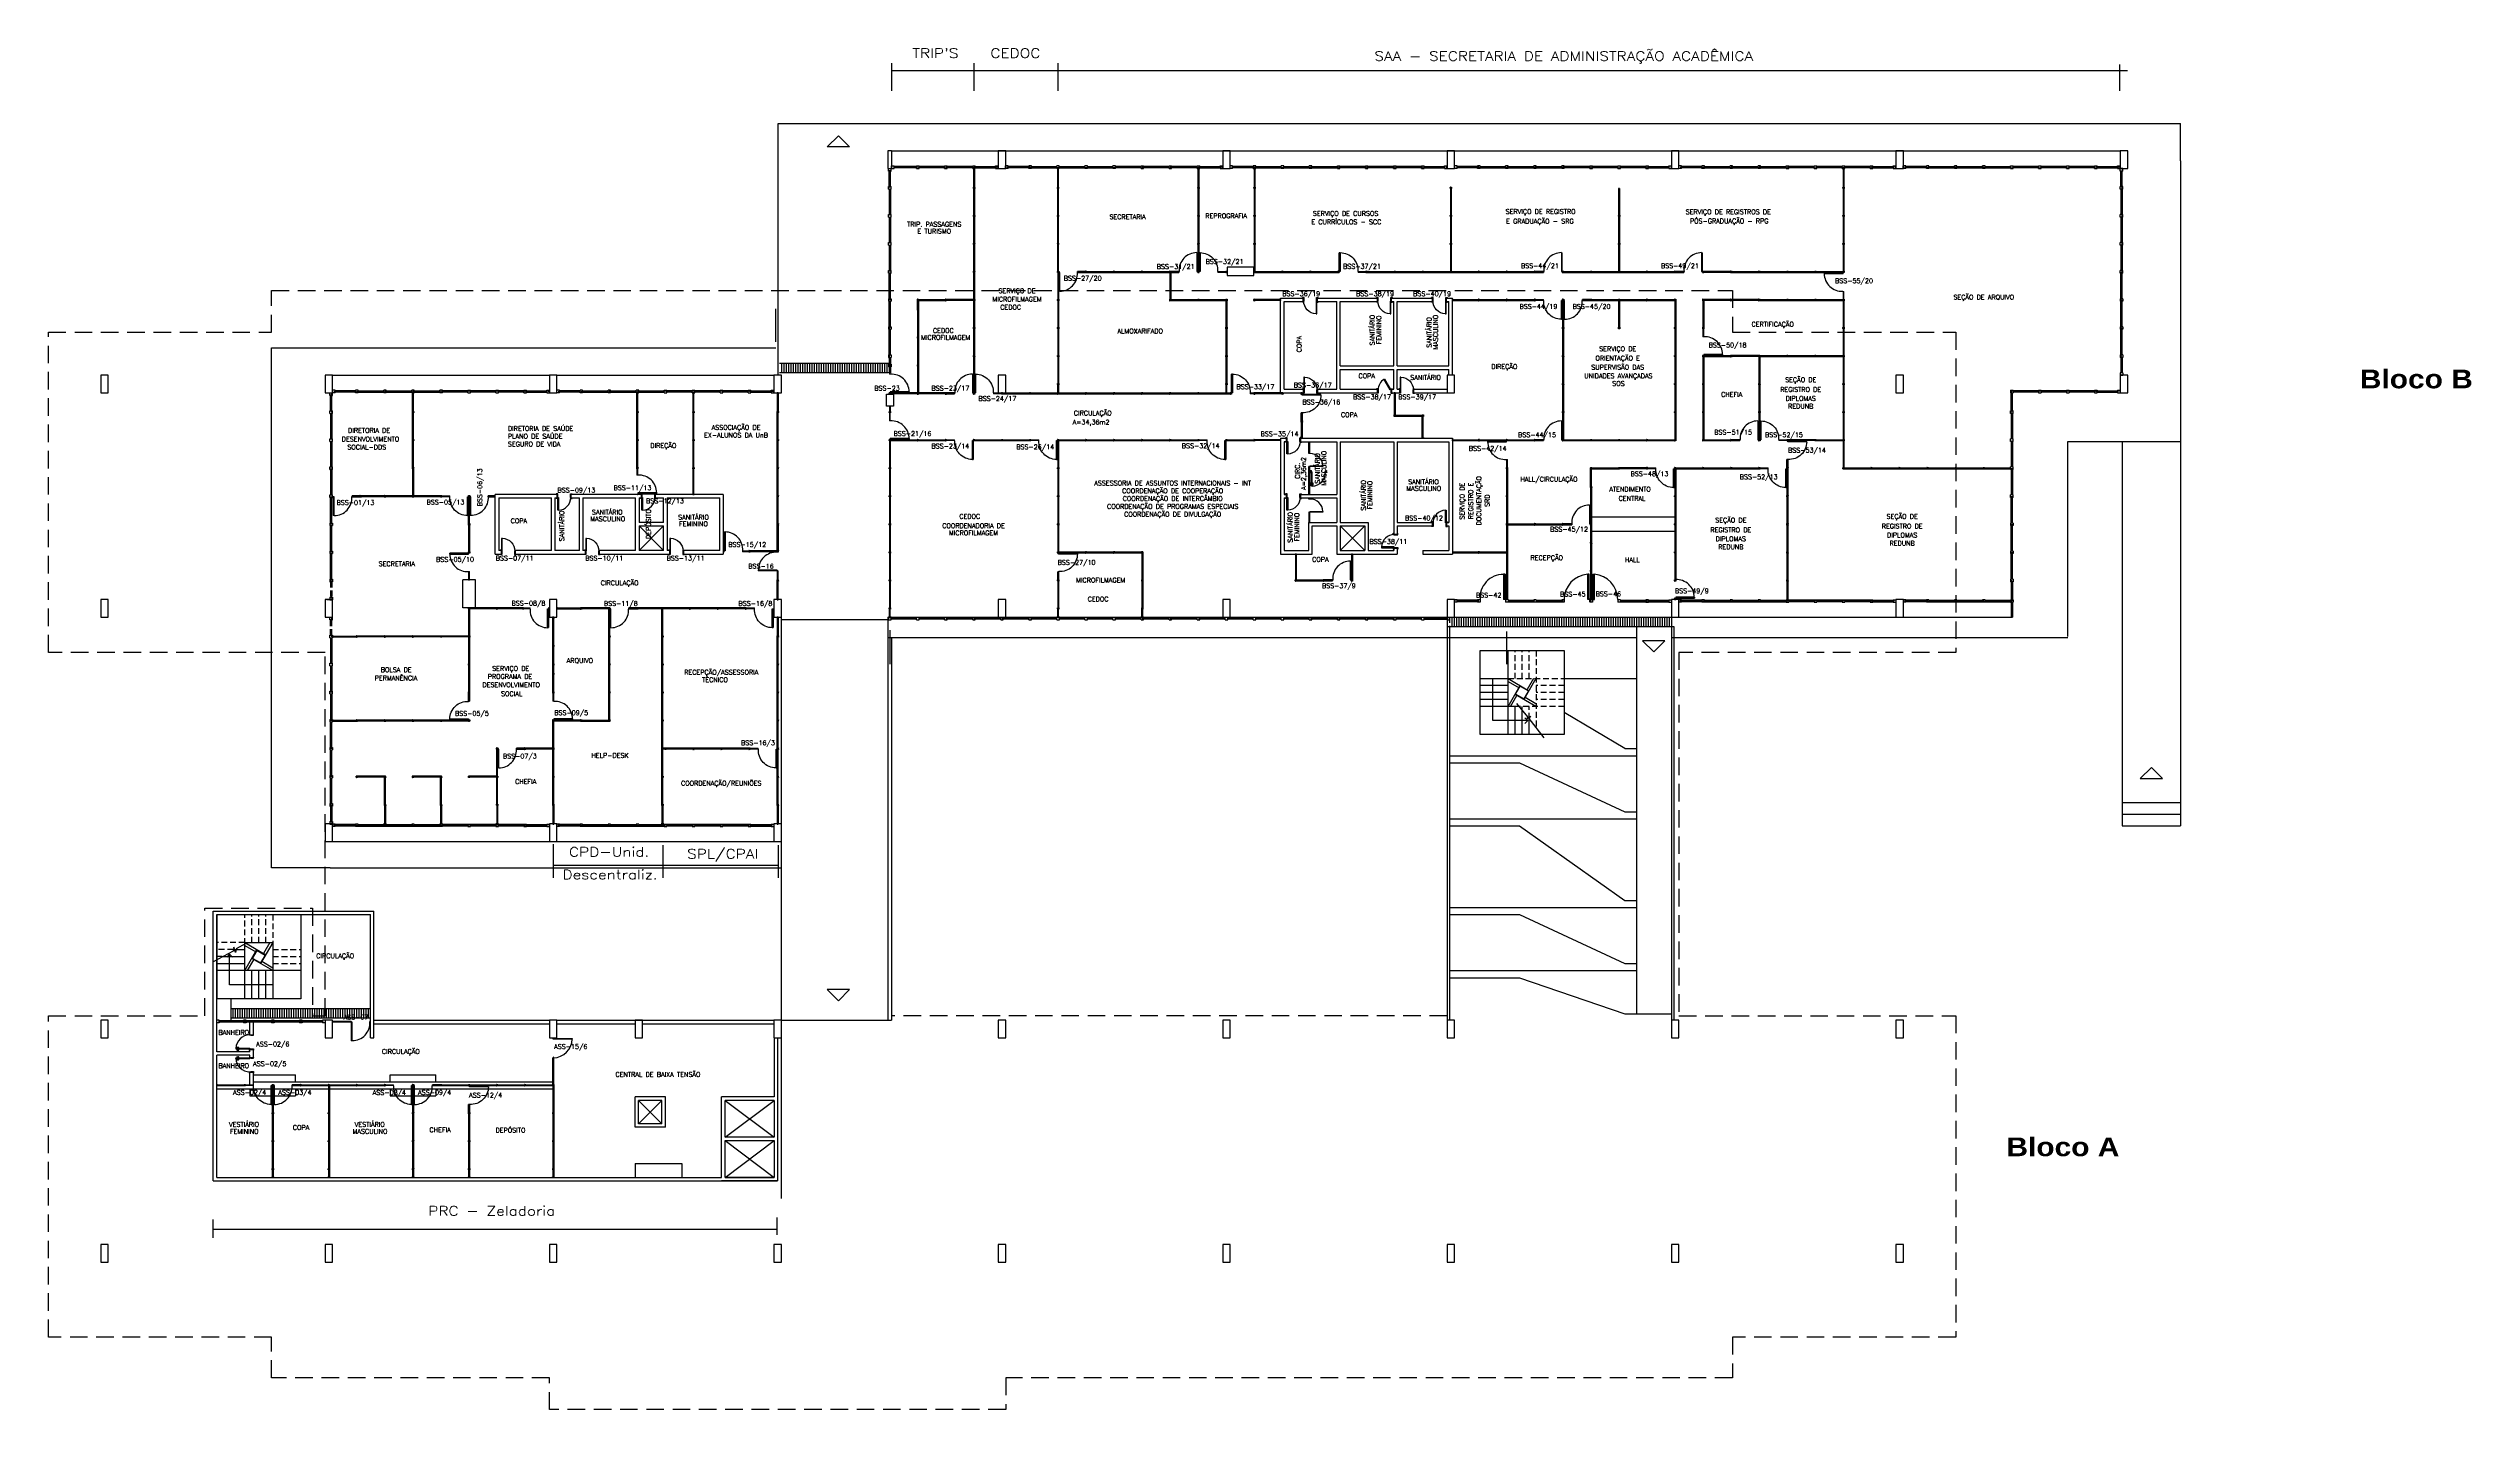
# Model space of a CAD drawing. Header units: millimetres. Extents: x 2121 to 2225, y 1330 to 1388.
import ezdxf
from ezdxf.enums import TextEntityAlignment as Align

# ---------------------------------------------------------------- set-up
doc = ezdxf.new("R2010")
doc.units = ezdxf.units.MM
doc.linetypes.add('HIDDEN', pattern=[0.375, 0.25, -0.125])
for name, color, linetype in [('1', 1, 'Continuous'), ('ALV', 2, 'Continuous'), ('CENTRO_DE_CUSTO', 1, 'Continuous'), ('DIV', 2, 'Continuous'), ('ESQ', 1, 'Continuous'), ('ESQUADRIA', 1, 'Continuous'), ('ESTR', 2, 'Continuous'), ('PEÇAS', 1, 'Continuous'), ('PISO', 1, 'Continuous'), ('PORTA', 2, 'Continuous'), ('PROJ', 1, 'HIDDEN'), ('TEXTO', 2, 'Continuous'), ('TEXTO-CARIMBO-EDITAVEL', 3, 'Continuous'), ('TEXTO-ENDEREÇO', 2, 'Continuous'), ('TEXTOCENTROCUSTO', 2, 'Continuous'), ('ÁREA', 2, 'Continuous')]:
    doc.layers.add(name, color=color, linetype=linetype)
doc.styles.add('ARIAL', font='')
doc.styles.add('ROMAND', font='romans.shx', dxfattribs={"height": 0.6})
doc.styles.add('UNB-100', font='simplex.shx', dxfattribs={"height": 0.2})
doc.styles.add('UNB-100-1', font='simplex.shx', dxfattribs={"height": 0.2})
doc.styles.get('ARIAL').set_extended_font_data('Arial Black')

# ---------------------------------------------------------------- blocks, each defined once
blk = doc.blocks.new('ESQ')
at = {"linetype": 'Continuous'}
for p, q in [((-0.004, 0), (0.004, 0)), ((0, 0.004), (0, -0.004)), ((0.055, 0.03), (1.145, 0.03)), ((0.055, 0.03), (0.055, -0.03)), ((0.055, 0.01), (1.145, 0.01)), ((1.145, 0.03), (1.145, -0.03)), ((1.204, 0), (1.196, 0)), ((1.2, 0.004), (1.2, -0.004)), ((0.055, -0.01), (1.145, -0.01)), ((0.055, -0.03), (1.145, -0.03))]:
    blk.add_line(p, q, dxfattribs=at)
blk = doc.blocks.new('DIVI12')
for p, q in [((-0.004, 0), (0.004, 0)), ((0, 0.004), (0, -0.004)), ((0.025, 0.02), (0.025, -0.02)), ((0.025, 0.02), (1.175, 0.02)), ((1.175, 0.02), (1.175, -0.02)), ((1.204, 0), (1.196, 0)), ((1.2, 0.004), (1.2, -0.004)), ((0.025, -0.02), (1.175, -0.02))]:
    blk.add_line(p, q)
blk = doc.blocks.new('PDDIV12')
for p, q in [((-1.2, 0), (-1.21, 0)), ((-1.2, 0.01), (-1.2, -0.01)), ((-1.19, 0), (-1.2, 0)), ((-1.18, 0.02), (-1.18, -0.02)), ((-0.83, 0.02), (-1.18, 0.02)), ((-0.83, 0.02), (-0.83, -0.02)), ((-0.07, 0.82), (-0.07, 0.02)), ((-0.07, 0.82), (-0.03, 0.82)), ((-0.07, 0.02), (-0.03, 0.02)), ((-0.03, 0.02), (-0.03, 0.82)), ((-0.01, 0), (0.01, 0)), ((0, -0.01), (0, 0.01)), ((-1.18, -0.02), (-0.83, -0.02))]:
    blk.add_line(p, q)
blk.add_arc((-0.07, 0.07), 0.755, 89.8981, 183.4171)
blk = doc.blocks.new('ESQMT')
for p, q in [((-0.055, 0.055), (-0.055, -0.055)), ((0.055, 0.055), (-0.055, 0.055)), ((0.055, 0.055), (0.055, -0.055)), ((0.055, -0.055), (-0.055, -0.055))]:
    blk.add_line(p, q)
blk = doc.blocks.new('MONT')
for p, q in [((-0.03, 0.03), (-0.03, 0.02)), ((-0.02, 0.03), (-0.03, 0.03)), ((-0.03, 0.02), (-0.025, 0.02)), ((-0.025, -0.02), (-0.025, 0.02)), ((-0.02, 0.025), (-0.02, 0.03)), ((-0.02, 0.025), (0.02, 0.025)), ((0.02, 0.02), (-0.02, 0.02)), ((-0.02, 0.02), (-0.02, -0.02)), ((-0.004, 0), (0.004, 0)), ((0, 0.004), (0, -0.004)), ((0.02, 0.03), (0.02, 0.025)), ((0.02, 0.03), (0.03, 0.03)), ((0.02, -0.02), (0.02, 0.02)), ((0.025, 0.02), (0.025, -0.02)), ((0.025, 0.02), (0.03, 0.02)), ((0.03, 0.03), (0.03, 0.02)), ((-0.025, -0.02), (-0.03, -0.02)), ((-0.03, -0.02), (-0.03, -0.03)), ((-0.03, -0.03), (-0.02, -0.03)), ((-0.02, -0.02), (0.02, -0.02)), ((0.02, -0.025), (-0.02, -0.025)), ((-0.02, -0.03), (-0.02, -0.025)), ((0.02, -0.03), (0.02, -0.025)), ((0.03, -0.03), (0.02, -0.03)), ((0.025, -0.02), (0.03, -0.02)), ((0.03, -0.02), (0.03, -0.03))]:
    blk.add_line(p, q)
blk = doc.blocks.new('IMONT')
for p, q in [((0, 0.025), (0.02, 0.025)), ((0, 0.025), (0, -0.025)), ((0.02, 0.02), (0.005, 0.02)), ((0.005, 0.02), (0.005, -0.02)), ((0.02, 0.03), (0.02, 0.025)), ((0.02, 0.03), (0.03, 0.03)), ((0.02, -0.02), (0.02, 0.02)), ((0.025, 0.02), (0.025, -0.02)), ((0.025, 0.02), (0.03, 0.02)), ((0.03, 0.03), (0.03, 0.02)), ((0.02, -0.025), (0, -0.025)), ((0.005, -0.02), (0.02, -0.02)), ((0.02, -0.03), (0.02, -0.025)), ((0.03, -0.03), (0.02, -0.03)), ((0.025, -0.02), (0.03, -0.02)), ((0.03, -0.02), (0.03, -0.03))]:
    blk.add_line(p, q)
blk = doc.blocks.new('DIVPIF')
for p, q in [((-1.04, -0.004), (-1.04, 0.004)), ((-1.015, -0.02), (-1.015, 0.02)), ((-1.015, 0.02), (-0.025, 0.02)), ((-0.025, -0.02), (-0.025, 0.02)), ((-0.025, -0.02), (-0.025, 0.02)), ((0.004, 0), (-0.004, 0)), ((0, -0.004), (0, 0.004)), ((-1.015, -0.02), (-0.025, -0.02))]:
    blk.add_line(p, q)
at = {"linetype": 'Continuous', "xscale": -1, "rotation": 180}
blk.add_blockref('IMONT', (-1.04, 0), dxfattribs=at)
blk = doc.blocks.new('ESQDIV')
for p, q in [((0.004, 0), (-0.004, 0)), ((0, 0.004), (0, -0.004)), ((0.02, -0.025), (-0.02, -0.025)), ((-0.02, -0.025), (-0.02, -0.8)), ((0.02, -0.8), (-0.02, -0.8)), ((0.004, -0.825), (-0.004, -0.825)), ((0, -0.829), (0, -0.821)), ((0.02, -0.025), (0.02, -0.8))]:
    blk.add_line(p, q)
at = {"linetype": 'Continuous', "rotation": 90}
blk.add_blockref('IMONT', (0, -0.825), dxfattribs=at)
blk = doc.blocks.new('DIVPILAR')
for p, q in [((-0.004, 0), (0.004, 0)), ((0, -0.004), (0, 0.004)), ((0.025, -0.02), (0.025, 0.02)), ((1.015, 0.02), (0.025, 0.02)), ((1.015, 0.02), (1.01, 0.02)), ((1.015, -0.02), (1.015, 0.02)), ((1.015, -0.02), (0.025, -0.02)), ((1.015, -0.02), (1.01, -0.02))]:
    blk.add_line(p, q)
at = {"rotation": 180}
blk.add_blockref('IMONT', (1.04, 0), dxfattribs=at)
blk = doc.blocks.new('DIVPILAB')
for p, q in [((-0.004, 0), (0.004, 0)), ((0, 0.004), (0, -0.004)), ((-0.02, -0.025), (0.02, -0.025)), ((-0.02, -0.8), (-0.02, -0.025)), ((-0.02, -0.8), (-0.02, -0.795)), ((-0.02, -0.8), (0.02, -0.8)), ((0.02, -0.8), (0.02, -0.025)), ((0.02, -0.8), (0.02, -0.795))]:
    blk.add_line(p, q)
at = {"linetype": 'Continuous', "rotation": 90}
blk.add_blockref('IMONT', (0, -0.825), dxfattribs=at)
blk = doc.blocks.new('PEDIV12')
at = {"linetype": 'Continuous', "xscale": -1}
blk.add_blockref('PDDIV12', (0, 0), dxfattribs=at)
blk = doc.blocks.new('DIVALV')
for p, q in [((-1.129, 0), (-1.121, 0)), ((-1.125, 0.004), (-1.125, -0.004)), ((-1.1, 0.02), (-1.01, 0.02)), ((-1.1, 0.02), (-1.1, -0.02)), ((-1.1, 0.02), (-1.095, 0.02)), ((-1.015, 0.02), (-0.025, 0.02)), ((-0.025, 0.02), (-0.025, -0.02)), ((0.004, 0), (-0.004, 0)), ((0, 0.004), (0, -0.004)), ((-1.1, -0.02), (-1.01, -0.02)), ((-1.1, -0.02), (-1.095, -0.02)), ((-1.015, -0.02), (-0.025, -0.02))]:
    blk.add_line(p, q)
at = {"linetype": 'Continuous'}
blk.add_blockref('IMONT', (-1.125, 0), dxfattribs=at)
blk = doc.blocks.new('PRTD6')
for p, q in [((-0.02, 0.57), (-0.02, 0.64)), ((0, 0.64), (-0.02, 0.64)), ((0.13, 0.57), (-0.02, 0.57)), ((-0.02, 0.03), (-0.02, -0.04)), ((0.13, 0.03), (-0.02, 0.03)), ((0.15, 0.6), (0, 0.6)), ((0.15, 0.6), (0, 0.6)), ((0.15, 0.6), (0, 0.6)), ((0.15, 0), (0, 0)), ((0.15, 0), (0, 0)), ((0.17, 0.58), (0.13, 0.58)), ((0.13, 0.57), (0.13, 0.58)), ((0.13, 0.05), (0.67, 0.05)), ((0.13, 0.02), (0.13, 0.05)), ((0.13, 0.03), (0.13, 0.02)), ((0.67, 0.02), (0.13, 0.02)), ((0.17, 0.02), (0.13, 0.02)), ((0.17, 0.64), (0.15, 0.64)), ((0.17, 0.58), (0.17, 0.64)), ((0.17, 0.02), (0.17, -0.04)), ((0, -0.04), (-0.02, -0.04)), ((0.17, -0.04), (0.15, -0.04))]:
    blk.add_line(p, q)
at = {"linetype": 'Continuous'}
blk.add_line((0.67, 0.05), (0.67, 0.02), dxfattribs=at)
blk.add_arc((0.13, 0.04), 0.542, 1.5858, 90.4381, dxfattribs=at)
blk = doc.blocks.new('PAESQ')
for p, q in [((-1.05, 0.82), (-1.09, 0.82)), ((-1.09, 0.02), (-1.09, 0.82)), ((-1.05, 0.02), (-1.09, 0.02)), ((-1.05, 0.82), (-1.05, 0.02)), ((-0.3, 0.02), (-0.02, 0.02)), ((-0.3, 0.02), (-0.3, -0.02)), ((-0.02, 0.02), (-0.02, -0.02)), ((-0.01, 0), (0, 0)), ((0, 0.01), (0, -0.01)), ((0, 0), (0.01, 0)), ((-0.02, -0.02), (-0.3, -0.02))]:
    blk.add_line(p, q)
blk.add_arc((-1.05, 0.07), 0.755, 356.5829, 90.1019)
at = {"linetype": 'Continuous', "xscale": -1, "rotation": 180}
blk.add_blockref('IMONT', (-1.12, 0), dxfattribs=at)
blk = doc.blocks.new('DIVPSP')
at = {"linetype": 'Continuous'}
for p, q in [((0.02, -0.025), (-0.02, -0.025)), ((-0.02, -0.35), (-0.02, -0.025)), ((0.02, -0.35), (0.02, -0.025))]:
    blk.add_line(p, q, dxfattribs=at)
at = {"rotation": 90}
blk.add_blockref('IMONT', (0, -0.375), dxfattribs=at)
blk = doc.blocks.new('PRTE6')
for p, q in [((-0.04, 0.17), (-0.04, 0.15)), ((0.02, 0.17), (-0.04, 0.17)), ((-0.04, 0), (-0.04, -0.02)), ((0, 0.15), (0, 0)), ((0, 0.15), (0, 0)), ((0.02, 0.67), (0.02, 0.13)), ((0.02, 0.17), (0.02, 0.13)), ((0.03, 0.13), (0.02, 0.13)), ((0.02, 0.13), (0.05, 0.13)), ((0.03, 0.13), (0.03, -0.02)), ((0.05, 0.13), (0.05, 0.67)), ((0.57, 0.13), (0.57, -0.02)), ((0.57, 0.13), (0.58, 0.13)), ((0.58, 0.17), (0.64, 0.17)), ((0.58, 0.17), (0.58, 0.13)), ((0.6, 0.15), (0.6, 0)), ((0.6, 0.15), (0.6, 0)), ((0.6, 0.15), (0.6, 0)), ((0.64, 0.17), (0.64, 0.15)), ((0.03, -0.02), (-0.04, -0.02)), ((0.57, -0.02), (0.64, -0.02)), ((0.64, 0), (0.64, -0.02))]:
    blk.add_line(p, q)
at = {"linetype": 'Continuous'}
blk.add_line((0.05, 0.67), (0.02, 0.67), dxfattribs=at)
blk.add_arc((0.04, 0.13), 0.542, 359.5619, 88.4142, dxfattribs=at)
blk = doc.blocks.new('MTESQ')
at = {"linetype": 'HIDDEN'}
for p, q in [((0.055, 0.055), (-0.055, 0.055)), ((-0.055, 0.055), (-0.055, -0.055)), ((0.055, 0.055), (0.055, -0.055)), ((0.055, -0.055), (-0.055, -0.055))]:
    blk.add_line(p, q, dxfattribs=at)

msp = doc.modelspace()

# ---------------------------------------------------------------- linework, layer by layer
at = {"linetype": 'Continuous'}
for p, q in [((2157.37, 1375.76), (2157.43, 1375.76)), ((2157.39, 1375.81), (2157.4, 1375.81)), ((2157.4, 1375.81), (2157.4, 1375.81)), ((2157.37, 1374.67), (2157.43, 1374.67)), ((2157.4, 1373.84), (2157.39, 1373.84)), ((2157.4, 1373.83), (2157.4, 1373.84))]:
    msp.add_line(p, q, dxfattribs=at)
for p, q in [((2135.77, 1368.59), (2135.77, 1368.63)), ((2135.8, 1368.61), (2135.79, 1368.61)), ((2135.8, 1368.61), (2135.8, 1368.61)), ((2140.59, 1363.81), (2140.6, 1363.81)), ((2140.6, 1363.81), (2140.6, 1363.81)), ((2140.62, 1363.79), (2140.62, 1363.83)), ((2147.65, 1355.39), (2147.69, 1355.39)), ((2147.67, 1355.41), (2147.68, 1355.41)), ((2147.67, 1355.41), (2147.67, 1355.41))]:
    msp.add_line(p, q)
at = {"layer": '1'}
for p, q in [((2154.72, 1383.56), (2155.2, 1384.04)), ((2155.68, 1383.56), (2155.2, 1384.04)), ((2155.68, 1383.56), (2154.72, 1383.56)), ((2146.67, 1366.29), (2147.72, 1367.34)), ((2146.67, 1367.34), (2147.72, 1366.29)), ((2176.67, 1367.34), (2177.72, 1366.29)), ((2176.67, 1366.29), (2177.72, 1367.34)), ((2189.6, 1362.43), (2190.08, 1361.95)), ((2190.56, 1362.43), (2189.6, 1362.43)), ((2190.56, 1362.43), (2190.08, 1361.95)), ((2210.89, 1356.53), (2211.37, 1357.01)), ((2211.85, 1356.53), (2211.37, 1357.01)), ((2210.89, 1356.53), (2211.85, 1356.53)), ((2210.12, 1355.51), (2212.62, 1355.51)), ((2210.12, 1355.01), (2212.62, 1355.01)), ((2154.72, 1347.5), (2155.2, 1347.02)), ((2155.68, 1347.5), (2154.72, 1347.5)), ((2155.68, 1347.5), (2155.2, 1347.02)), ((2152.76, 1346.19), (2157.47, 1346.19))]:
    msp.add_line(p, q, dxfattribs=at)
at = {"layer": '1', "linetype": 'Continuous'}
for p, q in [((2146.65, 1341.76), (2147.65, 1342.76)), ((2146.65, 1342.76), (2147.65, 1341.76)), ((2150.35, 1342.76), (2152.45, 1341.19)), ((2150.35, 1341.19), (2152.45, 1342.76)), ((2150.35, 1339.46), (2152.45, 1341.04)), ((2150.35, 1341.04), (2152.45, 1339.46))]:
    msp.add_line(p, q, dxfattribs=at)
at = {"layer": '1'}
msp.add_lwpolyline([(2152.76, 1346.19), (2157.47, 1346.19)], dxfattribs=at)
at = {"layer": 'ALV'}
for p, q in [((2174.12, 1373.04), (2174.12, 1377.09)), ((2174.12, 1377.09), (2175.09, 1377.09)), ((2174.27, 1373.19), (2174.27, 1376.94)), ((2174.27, 1376.94), (2175.09, 1376.94)), ((2175.09, 1377.09), (2175.09, 1376.94)), ((2175.69, 1376.94), (2175.69, 1377.09)), ((2175.69, 1377.09), (2178.26, 1377.09)), ((2175.69, 1376.94), (2176.52, 1376.94)), ((2176.52, 1373.19), (2176.52, 1376.94)), ((2176.67, 1376.94), (2178.26, 1376.94)), ((2176.67, 1374.19), (2176.67, 1376.94)), ((2178.26, 1377.09), (2178.26, 1376.94)), ((2178.86, 1376.94), (2178.86, 1377.09)), ((2178.86, 1377.09), (2180.62, 1377.09)), ((2178.86, 1376.94), (2178.96, 1376.94)), ((2178.96, 1374.19), (2178.96, 1376.94)), ((2179.11, 1376.94), (2180.62, 1376.94)), ((2179.11, 1374.19), (2179.11, 1376.94)), ((2180.62, 1377.09), (2180.62, 1376.94)), ((2181.22, 1376.94), (2181.22, 1377.09)), ((2181.22, 1377.09), (2181.47, 1377.09)), ((2181.22, 1376.94), (2181.32, 1376.94)), ((2181.32, 1374.19), (2181.32, 1376.94)), ((2181.47, 1373.79), (2181.47, 1377.09)), ((2176.67, 1374.19), (2178.96, 1374.19)), ((2176.67, 1373.19), (2176.67, 1374.04)), ((2176.67, 1374.04), (2178.96, 1374.04)), ((2178.96, 1373.19), (2178.96, 1374.04)), ((2179.11, 1374.19), (2181.32, 1374.19)), ((2179.11, 1373.19), (2179.11, 1374.04)), ((2179.11, 1374.04), (2181.32, 1374.04)), ((2181.32, 1373.79), (2181.32, 1374.04)), ((2174.12, 1373.04), (2175.09, 1373.04)), ((2174.27, 1373.19), (2175.09, 1373.19)), ((2175.69, 1373.19), (2176.52, 1373.19)), ((2175.69, 1373.04), (2178.26, 1373.04)), ((2176.67, 1373.19), (2178.26, 1373.19)), ((2178.26, 1373.04), (2178.26, 1373.19)), ((2178.26, 1373.19), (2178.26, 1373.04)), ((2178.26, 1373.19), (2178.26, 1373.04)), ((2178.26, 1373.19), (2178.26, 1373.04)), ((2178.86, 1373.19), (2178.86, 1373.04)), ((2178.86, 1373.19), (2178.96, 1373.19)), ((2178.86, 1373.19), (2178.86, 1373.04)), ((2178.86, 1373.19), (2178.86, 1373.04)), ((2178.86, 1373.04), (2179.21, 1373.04)), ((2179.11, 1373.19), (2179.21, 1373.19)), ((2179.21, 1373.19), (2179.21, 1373.04)), ((2179.81, 1373.04), (2179.81, 1373.19)), ((2179.81, 1373.19), (2181.24, 1373.19)), ((2179.81, 1373.04), (2181.24, 1373.04)), ((2174.12, 1371.09), (2174.12, 1366.14)), ((2174.12, 1371.09), (2174.37, 1371.09)), ((2174.27, 1370.94), (2174.27, 1368.69)), ((2174.37, 1370.94), (2174.27, 1370.94)), ((2174.37, 1371.09), (2174.37, 1370.94)), ((2174.97, 1371.09), (2181.47, 1371.09)), ((2174.97, 1371.09), (2174.97, 1370.94)), ((2174.97, 1370.94), (2175.32, 1370.94)), ((2175.32, 1370.94), (2176.52, 1370.94)), ((2176.52, 1370.94), (2176.52, 1368.69)), ((2176.67, 1370.94), (2176.67, 1367.49)), ((2176.67, 1370.94), (2178.96, 1370.94)), ((2178.96, 1370.94), (2178.96, 1366.99)), ((2179.11, 1370.94), (2179.11, 1367.49)), ((2179.11, 1370.94), (2181.32, 1370.94)), ((2181.32, 1370.94), (2181.32, 1367.49)), ((2181.47, 1371.09), (2181.47, 1366.14)), ((2143.17, 1368.69), (2143.17, 1368.54)), ((2143.77, 1368.54), (2143.77, 1368.69)), ((2146.77, 1368.69), (2146.77, 1368.54)), ((2147.37, 1368.54), (2147.37, 1368.69)), ((2174.27, 1368.69), (2174.37, 1368.69)), ((2174.27, 1368.54), (2174.37, 1368.54)), ((2174.27, 1368.54), (2174.27, 1366.29)), ((2174.37, 1368.69), (2174.37, 1368.54)), ((2174.97, 1368.69), (2174.97, 1368.54)), ((2174.97, 1368.69), (2175.32, 1368.69)), ((2174.97, 1368.54), (2175.32, 1368.54)), ((2175.32, 1368.69), (2176.52, 1368.69)), ((2175.32, 1368.54), (2176.52, 1368.54)), ((2176.52, 1368.54), (2176.52, 1367.49)), ((2175.32, 1367.49), (2176.52, 1367.49)), ((2175.32, 1366.29), (2175.32, 1367.49)), ((2176.67, 1367.49), (2177.87, 1367.49)), ((2177.87, 1367.49), (2177.87, 1366.29)), ((2179.11, 1367.49), (2180.62, 1367.49)), ((2180.62, 1367.34), (2180.62, 1367.49)), ((2181.22, 1367.49), (2181.22, 1367.34)), ((2181.22, 1367.49), (2181.32, 1367.49)), ((2175.47, 1367.34), (2176.52, 1367.34)), ((2175.47, 1366.14), (2175.47, 1367.34)), ((2176.52, 1367.34), (2176.52, 1366.14)), ((2176.67, 1367.34), (2176.67, 1366.29)), ((2176.67, 1367.34), (2177.72, 1367.34)), ((2177.72, 1367.34), (2177.72, 1366.29)), ((2178.96, 1366.99), (2179.11, 1366.99)), ((2179.11, 1366.39), (2178.96, 1366.39)), ((2178.96, 1366.39), (2178.96, 1366.29)), ((2179.11, 1367.34), (2179.11, 1366.99)), ((2179.11, 1367.34), (2180.62, 1367.34)), ((2179.11, 1366.39), (2179.11, 1366.14)), ((2181.22, 1367.34), (2181.32, 1367.34)), ((2181.32, 1367.34), (2181.32, 1366.29)), ((2140.77, 1366.29), (2140.77, 1366.14)), ((2141.37, 1366.14), (2141.37, 1366.29)), ((2144.37, 1366.29), (2144.37, 1366.14)), ((2144.97, 1366.14), (2144.97, 1366.29)), ((2147.97, 1366.29), (2147.97, 1366.14)), ((2148.57, 1366.14), (2148.57, 1366.29)), ((2174.12, 1366.14), (2175.47, 1366.14)), ((2174.27, 1366.29), (2175.32, 1366.29)), ((2176.52, 1366.14), (2179.11, 1366.14)), ((2176.67, 1366.29), (2177.72, 1366.29)), ((2177.87, 1366.29), (2178.96, 1366.29)), ((2180.2, 1366.29), (2180.2, 1366.14)), ((2180.2, 1366.29), (2181.32, 1366.29)), ((2180.2, 1366.14), (2181.47, 1366.14)), ((2150.35, 1339.46), (2152.45, 1339.46))]:
    msp.add_line(p, q, dxfattribs=at)
at = {"layer": 'ALV', "linetype": 'Continuous'}
for p, q in [((2140.52, 1366.14), (2140.52, 1368.69)), ((2143.17, 1368.69), (2140.52, 1368.69)), ((2140.67, 1368.54), (2140.67, 1366.29)), ((2140.67, 1368.54), (2142.92, 1368.54)), ((2142.92, 1366.29), (2142.92, 1368.54)), ((2143.07, 1368.54), (2143.07, 1366.29)), ((2143.07, 1368.54), (2143.17, 1368.54)), ((2146.77, 1368.69), (2143.77, 1368.69)), ((2143.77, 1368.54), (2144.12, 1368.54)), ((2144.12, 1366.29), (2144.12, 1368.54)), ((2144.27, 1368.54), (2144.27, 1366.29)), ((2144.27, 1368.54), (2146.52, 1368.54)), ((2146.52, 1366.29), (2146.52, 1368.54)), ((2146.67, 1368.54), (2146.67, 1367.49)), ((2146.67, 1368.54), (2146.77, 1368.54)), ((2150.27, 1368.69), (2147.37, 1368.69)), ((2147.37, 1368.54), (2147.72, 1368.54)), ((2147.72, 1367.49), (2147.72, 1368.54)), ((2147.87, 1368.54), (2147.87, 1366.29)), ((2147.87, 1368.54), (2150.12, 1368.54)), ((2150.12, 1366.29), (2150.12, 1368.54)), ((2150.27, 1368.69), (2150.27, 1366.14)), ((2147.72, 1367.49), (2146.67, 1367.49)), ((2146.67, 1367.34), (2147.72, 1367.34)), ((2146.67, 1367.34), (2146.67, 1366.29)), ((2147.72, 1366.29), (2147.72, 1367.34)), ((2140.52, 1366.14), (2140.77, 1366.14)), ((2140.77, 1366.29), (2140.67, 1366.29)), ((2142.92, 1366.29), (2141.37, 1366.29)), ((2141.37, 1366.14), (2144.27, 1366.14)), ((2144.12, 1366.29), (2143.07, 1366.29)), ((2144.37, 1366.29), (2144.27, 1366.29)), ((2144.27, 1366.14), (2144.37, 1366.14)), ((2146.52, 1366.29), (2144.97, 1366.29)), ((2144.97, 1366.14), (2147.97, 1366.14)), ((2147.72, 1366.29), (2146.67, 1366.29)), ((2147.97, 1366.29), (2147.87, 1366.29)), ((2150.12, 1366.29), (2148.57, 1366.29)), ((2148.57, 1366.14), (2150.27, 1366.14)), ((2133.32, 1364.19), (2133.47, 1364.19)), ((2143.07, 1364.19), (2142.92, 1364.19)), ((2146.5, 1341.61), (2146.5, 1342.91)), ((2147.8, 1342.91), (2146.5, 1342.91)), ((2146.65, 1341.76), (2146.65, 1342.76)), ((2147.65, 1342.76), (2146.65, 1342.76)), ((2147.65, 1341.76), (2147.65, 1342.76)), ((2147.8, 1341.61), (2147.8, 1342.91)), ((2152.45, 1342.91), (2150.2, 1342.91)), ((2150.2, 1339.46), (2150.2, 1342.91)), ((2152.45, 1342.76), (2150.35, 1342.76)), ((2150.35, 1341.19), (2150.35, 1342.76)), ((2147.8, 1341.61), (2146.5, 1341.61)), ((2147.65, 1341.76), (2146.65, 1341.76)), ((2152.45, 1341.19), (2150.35, 1341.19)), ((2150.35, 1341.04), (2152.45, 1341.04)), ((2150.35, 1339.46), (2150.35, 1341.04)), ((2152.45, 1339.46), (2150.35, 1339.46)), ((2152.6, 1339.31), (2150.2, 1339.31))]:
    msp.add_line(p, q, dxfattribs=at)
at = {"layer": 'ALV', "color": 2, "linetype": 'Continuous'}
for p, q in [((2128.45, 1350.86), (2135.33, 1350.86)), ((2128.45, 1339.31), (2128.45, 1350.86)), ((2135.33, 1345.44), (2135.33, 1350.86)), ((2128.6, 1350.71), (2135.18, 1350.71)), ((2128.6, 1344.84), (2128.6, 1350.71)), ((2135.18, 1345.44), (2135.18, 1350.71)), ((2130.02, 1345.57), (2130.02, 1346.1)), ((2130.17, 1345.57), (2130.17, 1346.1)), ((2135.33, 1346.19), (2142.84, 1346.19)), ((2135.33, 1346.04), (2142.84, 1346.04)), ((2143.16, 1346.19), (2152.44, 1346.19)), ((2143.16, 1346.04), (2146.5, 1346.04)), ((2146.82, 1346.04), (2152.44, 1346.04)), ((2130.02, 1344.84), (2128.6, 1344.84)), ((2128.6, 1339.46), (2128.6, 1344.69)), ((2130.02, 1344.69), (2128.6, 1344.69)), ((2130.02, 1344.84), (2130.02, 1344.94)), ((2130.02, 1344.59), (2130.02, 1344.69)), ((2130.17, 1344.59), (2130.17, 1344.94)), ((2135.18, 1345.44), (2135.33, 1345.44)), ((2152.45, 1345.44), (2152.45, 1342.91)), ((2152.6, 1345.44), (2152.6, 1339.31)), ((2130.02, 1343.43), (2130.02, 1343.96)), ((2130.17, 1343.43), (2130.17, 1343.96)), ((2152.45, 1342.76), (2152.45, 1341.19)), ((2152.45, 1341.04), (2152.45, 1339.46)), ((2128.6, 1339.46), (2150.2, 1339.46)), ((2128.45, 1339.31), (2152.6, 1339.31))]:
    msp.add_line(p, q, dxfattribs=at)
at = {"layer": 'ALV', "color": 2}
for p, q in [((2130.02, 1345.57), (2130.17, 1345.57)), ((2130.02, 1344.94), (2130.17, 1344.94)), ((2130.02, 1344.59), (2130.17, 1344.59)), ((2130.02, 1343.96), (2130.17, 1343.96))]:
    msp.add_line(p, q, dxfattribs=at)
at = {"layer": 'DIV'}
for p, q in [((2164.54, 1382.64), (2164.54, 1382.75)), ((2164.65, 1382.75), (2164.54, 1382.75)), ((2164.65, 1382.64), (2164.54, 1382.64)), ((2164.58, 1381.84), (2164.58, 1382.64)), ((2164.62, 1381.84), (2164.62, 1382.64)), ((2164.65, 1382.64), (2164.65, 1382.75)), ((2164.62, 1381.84), (2164.58, 1381.84)), ((2164.6, 1381.81), (2164.59, 1381.81)), ((2164.6, 1381.81), (2164.6, 1381.81)), ((2157.42, 1374.18), (2157.38, 1374.18)), ((2157.38, 1374.15), (2157.38, 1374.18)), ((2157.4, 1374.21), (2157.39, 1374.21)), ((2157.4, 1374.21), (2157.4, 1374.2)), ((2157.42, 1374.15), (2157.42, 1374.18)), ((2160.98, 1373.04), (2160.98, 1373.38)), ((2161.02, 1373.39), (2161.02, 1373.03)), ((2162.18, 1373.04), (2162.22, 1373.04)), ((2164.58, 1373.04), (2164.58, 1373.38)), ((2164.62, 1373.39), (2164.62, 1373.03)), ((2171.77, 1373.03), (2171.77, 1372.99)), ((2171.78, 1373.38), (2171.78, 1373.04)), ((2171.82, 1373.04), (2171.82, 1373.38)), ((2171.83, 1373.03), (2171.96, 1373.03)), ((2171.83, 1372.99), (2171.96, 1372.99)), ((2171.96, 1373.03), (2171.96, 1372.99)), ((2178.98, 1373.01), (2178.98, 1372.09)), ((2178.98, 1373.01), (2178.98, 1373.01)), ((2179.02, 1373.01), (2178.98, 1373.01)), ((2179, 1373.04), (2178.99, 1373.04)), ((2179, 1373.04), (2179, 1373.03)), ((2179.02, 1373.01), (2179.02, 1372.09)), ((2179.02, 1373.01), (2179.02, 1373.01)), ((2157.38, 1372.46), (2157.38, 1372.24)), ((2157.42, 1372.24), (2157.38, 1372.24)), ((2157.4, 1372.21), (2157.39, 1372.21)), ((2157.4, 1372.21), (2157.4, 1372.21)), ((2157.42, 1372.46), (2157.42, 1372.24)), ((2175, 1371.78), (2175, 1371.14)), ((2175.04, 1371.78), (2175, 1371.78)), ((2175.02, 1371.81), (2175.01, 1371.81)), ((2175.02, 1371.81), (2175.02, 1371.8)), ((2175.04, 1371.78), (2175.04, 1371.14)), ((2179.02, 1372.09), (2178.98, 1372.09)), ((2179, 1372.06), (2178.99, 1372.06)), ((2179, 1372.06), (2179, 1372.06)), ((2180.18, 1371.11), (2180.18, 1372.04)), ((2180.18, 1372.04), (2180.22, 1372.04)), ((2180.19, 1372.06), (2180.2, 1372.06)), ((2180.2, 1372.06), (2180.2, 1372.06)), ((2180.22, 1371.11), (2180.22, 1372.04)), ((2175.32, 1370.44), (2175.32, 1370.94)), ((2175.37, 1370.44), (2175.37, 1370.94)), ((2180.18, 1371.11), (2180.18, 1371.12)), ((2180.18, 1371.11), (2180.22, 1371.11)), ((2180.19, 1371.09), (2180.2, 1371.09)), ((2180.2, 1371.08), (2180.2, 1371.09)), ((2180.22, 1371.11), (2180.22, 1371.12)), ((2175.37, 1370.44), (2175.32, 1370.44)), ((2175.32, 1368.69), (2175.32, 1369.89)), ((2175.92, 1369.89), (2175.32, 1369.89)), ((2175.37, 1368.69), (2175.37, 1369.89)), ((2175.37, 1369.69), (2175.42, 1369.69)), ((2175.37, 1369.64), (2175.42, 1369.64)), ((2175.38, 1369.89), (2175.38, 1369.92)), ((2175.38, 1369.92), (2175.92, 1369.92)), ((2175.42, 1369.64), (2175.42, 1369.69)), ((2175.92, 1369.92), (2175.92, 1369.89)), ((2176.05, 1369.64), (2176.05, 1369.69)), ((2187.38, 1369.04), (2187.38, 1369.79)), ((2187.42, 1369.04), (2187.42, 1369.79)), ((2204.23, 1369.83), (2205.34, 1369.83)), ((2204.23, 1369.79), (2205.34, 1369.79)), ((2135.77, 1368.63), (2134.62, 1368.63)), ((2135.77, 1368.59), (2134.62, 1368.59)), ((2139.47, 1368.59), (2139.43, 1368.59)), ((2139.43, 1368.59), (2139.43, 1367.79)), ((2139.47, 1367.79), (2139.47, 1368.59)), ((2140.52, 1368.63), (2140.22, 1368.63)), ((2140.22, 1368.59), (2140.22, 1368.63)), ((2140.22, 1368.59), (2140.52, 1368.59)), ((2140.52, 1368.59), (2140.52, 1368.63)), ((2175.32, 1368.49), (2175.32, 1368.54)), ((2175.37, 1368.49), (2175.32, 1368.49)), ((2175.37, 1368.49), (2175.37, 1368.54)), ((2139.47, 1367.79), (2139.43, 1367.79)), ((2152.58, 1366.24), (2152.58, 1367.39)), ((2152.62, 1367.39), (2152.62, 1366.24)), ((2175.92, 1367.93), (2175.32, 1367.93)), ((2175.32, 1367.93), (2175.32, 1367.49)), ((2175.37, 1367.49), (2175.37, 1367.93)), ((2175.38, 1367.96), (2175.92, 1367.96)), ((2175.38, 1367.93), (2175.38, 1367.96)), ((2175.92, 1367.96), (2175.92, 1367.93)), ((2190.98, 1367.71), (2187.42, 1367.71)), ((2190.98, 1367.11), (2187.42, 1367.11)), ((2139.38, 1366.18), (2138.58, 1366.18)), ((2138.58, 1366.14), (2138.58, 1366.18)), ((2138.58, 1366.14), (2139.38, 1366.14)), ((2139.38, 1366.19), (2139.42, 1366.19)), ((2139.38, 1366.14), (2139.38, 1366.18)), ((2139.38, 1365.39), (2139.42, 1365.39)), ((2139.38, 1365.39), (2139.38, 1365.04)), ((2139.42, 1365.04), (2139.42, 1365.39)), ((2151.77, 1365.46), (2152.57, 1365.46)), ((2151.77, 1365.46), (2151.77, 1365.42)), ((2152.57, 1365.42), (2151.77, 1365.42)), ((2152.57, 1365.46), (2152.57, 1365.42)), ((2152.58, 1365.42), (2152.58, 1365.04)), ((2152.58, 1365.42), (2152.62, 1365.42)), ((2152.61, 1365.42), (2152.59, 1365.42)), ((2152.62, 1365.04), (2152.62, 1365.42)), ((2139.38, 1365.04), (2139.42, 1365.04)), ((2139.38, 1365.04), (2139.42, 1365.04)), ((2183.78, 1364.99), (2183.78, 1364.19)), ((2183.82, 1364.99), (2183.78, 1364.99)), ((2183.8, 1365.01), (2183.79, 1365.01)), ((2183.8, 1365.01), (2183.8, 1365.01)), ((2183.82, 1364.99), (2183.82, 1364.19)), ((2191.02, 1365.04), (2190.98, 1365.04)), ((2191.02, 1364.29), (2191.02, 1364.25)), ((2191.82, 1364.29), (2191.02, 1364.29)), ((2191.02, 1364.25), (2191.82, 1364.25)), ((2191.82, 1364.29), (2191.82, 1364.25)), ((2195.78, 1364.99), (2195.78, 1364.19)), ((2195.82, 1364.99), (2195.78, 1364.99)), ((2195.8, 1365.01), (2195.79, 1365.01)), ((2195.8, 1365.01), (2195.8, 1365.01)), ((2195.82, 1364.99), (2195.82, 1364.19)), ((2141.69, 1363.83), (2140.62, 1363.83)), ((2141.69, 1363.79), (2140.62, 1363.79)), ((2183.74, 1364.19), (2183.74, 1364.08)), ((2183.85, 1364.19), (2183.74, 1364.19)), ((2183.85, 1364.08), (2183.74, 1364.08)), ((2183.85, 1364.19), (2183.85, 1364.08)), ((2190.99, 1364.22), (2191.01, 1364.22)), ((2191, 1364.23), (2191, 1364.21)), ((2142.98, 1360.24), (2142.98, 1360.98)), ((2143.02, 1360.24), (2143.02, 1360.98)), ((2147.77, 1357.83), (2147.7, 1357.83)), ((2147.77, 1357.79), (2147.7, 1357.79)), ((2133.56, 1346.15), (2134.35, 1346.15)), ((2134.35, 1346.11), (2133.56, 1346.11)), ((2134.35, 1346.11), (2134.35, 1346.15)), ((2134.39, 1346.11), (2134.35, 1346.11)), ((2134.35, 1346.11), (2134.35, 1345.31)), ((2134.39, 1345.31), (2134.39, 1346.11)), ((2134.39, 1345.31), (2134.35, 1345.31)), ((2142.98, 1345.41), (2142.98, 1345.44)), ((2142.98, 1345.41), (2143.81, 1345.41)), ((2143, 1345.41), (2143, 1345.44)), ((2143, 1345.38), (2143, 1345.41)), ((2143.81, 1345.38), (2143, 1345.38)), ((2143.81, 1345.41), (2143.81, 1345.38)), ((2130.98, 1339.79), (2130.98, 1339.49)), ((2131.02, 1339.79), (2130.98, 1339.79)), ((2131.02, 1339.49), (2130.98, 1339.49)), ((2131, 1339.81), (2130.99, 1339.81)), ((2131, 1339.46), (2130.99, 1339.46)), ((2131, 1339.81), (2131, 1339.81)), ((2131, 1339.46), (2131, 1339.46)), ((2131.02, 1339.79), (2131.02, 1339.49)), ((2133.38, 1339.79), (2133.38, 1339.49)), ((2133.42, 1339.79), (2133.38, 1339.79)), ((2133.42, 1339.49), (2133.38, 1339.49)), ((2133.4, 1339.81), (2133.39, 1339.81)), ((2133.4, 1339.46), (2133.39, 1339.46)), ((2133.4, 1339.81), (2133.4, 1339.81)), ((2133.4, 1339.46), (2133.4, 1339.46)), ((2133.42, 1339.79), (2133.42, 1339.49)), ((2136.98, 1339.79), (2136.98, 1339.49)), ((2137.02, 1339.79), (2136.98, 1339.79)), ((2137.02, 1339.49), (2136.98, 1339.49)), ((2137, 1339.81), (2136.99, 1339.81)), ((2137, 1339.46), (2136.99, 1339.46)), ((2137, 1339.81), (2137, 1339.81)), ((2137, 1339.46), (2137, 1339.46)), ((2137.02, 1339.79), (2137.02, 1339.49)), ((2139.38, 1339.79), (2139.38, 1339.49)), ((2139.42, 1339.79), (2139.38, 1339.79)), ((2139.42, 1339.49), (2139.38, 1339.49)), ((2139.4, 1339.81), (2139.39, 1339.81)), ((2139.4, 1339.46), (2139.39, 1339.46)), ((2139.4, 1339.81), (2139.4, 1339.81)), ((2139.4, 1339.46), (2139.4, 1339.46)), ((2139.42, 1339.79), (2139.42, 1339.49)), ((2142.98, 1339.79), (2142.98, 1339.49)), ((2143.02, 1339.79), (2142.98, 1339.79)), ((2143.02, 1339.49), (2142.98, 1339.49)), ((2143, 1339.81), (2142.99, 1339.81)), ((2143, 1339.46), (2142.99, 1339.46)), ((2143, 1339.81), (2143, 1339.81)), ((2143, 1339.46), (2143, 1339.46)), ((2143.02, 1339.79), (2143.02, 1339.49))]:
    msp.add_line(p, q, dxfattribs=at)
for points in [[(2171.83, 1378.06), (2172.97, 1378.06), (2172.97, 1378.41), (2171.83, 1378.41)], [(2135.15, 1346.11), (2135.18, 1346.11), (2135.18, 1346.15), (2135.15, 1346.15)]]:
    msp.add_lwpolyline(points, close=True, dxfattribs=at)
for points in [[(2158.58, 1376.64), (2158.58, 1376.98)], [(2158.62, 1376.98), (2158.62, 1376.64)], [(2157.42, 1374.24), (2157.38, 1374.24)]]:
    msp.add_lwpolyline(points, dxfattribs=at)
for centre, radius, start, end in [((2139.47, 1368.55), 0.755, 269.8981, 3.4171), ((2139.33, 1366.14), 0.755, 179.8981, 273.4171), ((2152.53, 1365.46), 0.755, 86.5829, 180.1019), ((2191.06, 1364.29), 0.755, 359.8981, 93.4171), ((2134.4, 1346.07), 0.755, 269.8981, 3.4171), ((2143, 1345.39), 0.807, 270.1256, 359.1027)]:
    msp.add_arc(centre, radius, start, end, dxfattribs=at)
at = {"layer": 'ESQ'}
for p, q in [((2157.43, 1382.53), (2157.37, 1382.53)), ((2157.37, 1381.87), (2157.37, 1382.53)), ((2157.43, 1382.53), (2157.37, 1382.53)), ((2157.43, 1381.87), (2157.37, 1381.87)), ((2157.39, 1381.87), (2157.39, 1382.53)), ((2157.41, 1381.87), (2157.41, 1382.53)), ((2157.43, 1381.87), (2157.43, 1382.53)), ((2158.54, 1382.72), (2157.58, 1382.72)), ((2157.58, 1382.66), (2157.58, 1382.72)), ((2158.54, 1382.7), (2157.58, 1382.7)), ((2158.54, 1382.68), (2157.58, 1382.68)), ((2158.54, 1382.66), (2157.58, 1382.66)), ((2158.54, 1382.66), (2158.54, 1382.72)), ((2158.6, 1382.69), (2158.59, 1382.69)), ((2158.6, 1382.69), (2158.6, 1382.69)), ((2161.05, 1382.72), (2161.93, 1382.72)), ((2161.05, 1382.7), (2161.93, 1382.7)), ((2161.05, 1382.68), (2161.93, 1382.68)), ((2161.05, 1382.66), (2161.93, 1382.66)), ((2163.34, 1382.72), (2162.47, 1382.72)), ((2163.34, 1382.7), (2162.47, 1382.7)), ((2163.34, 1382.68), (2162.47, 1382.68)), ((2163.34, 1382.66), (2162.47, 1382.66)), ((2170.59, 1382.69), (2170.6, 1382.69)), ((2170.6, 1382.69), (2170.6, 1382.69)), ((2170.65, 1382.72), (2171.53, 1382.72)), ((2170.65, 1382.72), (2170.65, 1382.66)), ((2170.65, 1382.7), (2171.53, 1382.7)), ((2170.65, 1382.68), (2171.53, 1382.68)), ((2170.65, 1382.66), (2171.53, 1382.66)), ((2171.53, 1382.72), (2171.53, 1382.66)), ((2171.59, 1382.69), (2171.58, 1382.69)), ((2171.58, 1382.69), (2171.58, 1382.69)), ((2172.01, 1382.69), (2172.01, 1382.69)), ((2172.01, 1382.69), (2172.02, 1382.69)), ((2172.07, 1382.72), (2172.07, 1382.66)), ((2172.94, 1382.72), (2172.07, 1382.72)), ((2172.94, 1382.7), (2172.07, 1382.7)), ((2172.94, 1382.68), (2172.07, 1382.68)), ((2172.94, 1382.66), (2172.07, 1382.66)), ((2172.94, 1382.72), (2172.94, 1382.66)), ((2173, 1382.69), (2172.99, 1382.69)), ((2172.99, 1382.69), (2173, 1382.69)), ((2173, 1382.69), (2173, 1382.69)), ((2173, 1382.69), (2173, 1382.69)), ((2173.05, 1382.72), (2173.05, 1382.66)), ((2180.19, 1382.69), (2180.2, 1382.69)), ((2180.2, 1382.69), (2180.2, 1382.69)), ((2180.25, 1382.72), (2181.13, 1382.72)), ((2180.25, 1382.72), (2180.25, 1382.66)), ((2180.25, 1382.7), (2181.13, 1382.7)), ((2180.25, 1382.68), (2181.13, 1382.68)), ((2180.25, 1382.66), (2181.13, 1382.66)), ((2181.13, 1382.72), (2181.13, 1382.66)), ((2181.19, 1382.69), (2181.18, 1382.69)), ((2181.18, 1382.69), (2181.18, 1382.69)), ((2181.61, 1382.69), (2181.61, 1382.69)), ((2181.61, 1382.69), (2181.62, 1382.69)), ((2181.67, 1382.72), (2181.67, 1382.66)), ((2182.54, 1382.72), (2181.67, 1382.72)), ((2182.54, 1382.7), (2181.67, 1382.7)), ((2182.54, 1382.68), (2181.67, 1382.68)), ((2182.54, 1382.66), (2181.67, 1382.66)), ((2182.54, 1382.72), (2182.54, 1382.66)), ((2182.6, 1382.69), (2182.59, 1382.69)), ((2182.59, 1382.69), (2182.6, 1382.69)), ((2182.6, 1382.69), (2182.59, 1382.69)), ((2182.6, 1382.69), (2182.6, 1382.69)), ((2182.6, 1382.69), (2182.6, 1382.69)), ((2182.6, 1382.69), (2182.6, 1382.69)), ((2189.79, 1382.69), (2189.8, 1382.69)), ((2189.8, 1382.69), (2189.8, 1382.69)), ((2189.85, 1382.72), (2190.73, 1382.72)), ((2189.85, 1382.72), (2189.85, 1382.66)), ((2189.85, 1382.7), (2190.73, 1382.7)), ((2189.85, 1382.68), (2190.73, 1382.68)), ((2189.85, 1382.66), (2190.73, 1382.66)), ((2190.73, 1382.72), (2190.73, 1382.66)), ((2190.79, 1382.69), (2190.78, 1382.69)), ((2190.78, 1382.69), (2190.78, 1382.69)), ((2191.21, 1382.69), (2191.21, 1382.69)), ((2191.21, 1382.69), (2191.22, 1382.69)), ((2191.27, 1382.72), (2191.27, 1382.66)), ((2192.14, 1382.72), (2191.27, 1382.72)), ((2192.14, 1382.7), (2191.27, 1382.7)), ((2192.14, 1382.68), (2191.27, 1382.68)), ((2192.14, 1382.66), (2191.27, 1382.66)), ((2192.14, 1382.72), (2192.14, 1382.66)), ((2192.2, 1382.69), (2192.19, 1382.69)), ((2192.2, 1382.69), (2192.2, 1382.69)), ((2199.39, 1382.69), (2199.4, 1382.69)), ((2199.4, 1382.69), (2199.4, 1382.69)), ((2199.45, 1382.72), (2200.33, 1382.72)), ((2199.45, 1382.72), (2199.45, 1382.66)), ((2199.45, 1382.7), (2200.33, 1382.7)), ((2199.45, 1382.68), (2200.33, 1382.68)), ((2199.45, 1382.66), (2200.33, 1382.66)), ((2200.33, 1382.72), (2200.33, 1382.66)), ((2200.39, 1382.69), (2200.38, 1382.69)), ((2200.38, 1382.69), (2200.38, 1382.69)), ((2200.81, 1382.69), (2200.82, 1382.69)), ((2200.81, 1382.69), (2200.81, 1382.69)), ((2201.74, 1382.72), (2200.87, 1382.72)), ((2200.87, 1382.72), (2200.87, 1382.66)), ((2201.74, 1382.7), (2200.87, 1382.7)), ((2201.74, 1382.68), (2200.87, 1382.68)), ((2201.74, 1382.66), (2200.87, 1382.66)), ((2201.74, 1382.72), (2201.74, 1382.66)), ((2201.8, 1382.69), (2201.79, 1382.69)), ((2201.8, 1382.69), (2201.8, 1382.69)), ((2209.05, 1382.72), (2209.93, 1382.72)), ((2209.05, 1382.7), (2209.93, 1382.7)), ((2209.05, 1382.68), (2209.93, 1382.68)), ((2209.05, 1382.66), (2209.93, 1382.66)), ((2210.06, 1381.87), (2210.06, 1382.53)), ((2210.08, 1381.87), (2210.08, 1382.53)), ((2210.1, 1381.87), (2210.1, 1382.53)), ((2210.12, 1381.87), (2210.12, 1382.53)), ((2157.4, 1381.81), (2157.39, 1381.81)), ((2157.4, 1381.81), (2157.4, 1381.81)), ((2157.37, 1374.67), (2157.37, 1375.76)), ((2157.39, 1374.67), (2157.39, 1375.76)), ((2157.41, 1374.67), (2157.41, 1375.76)), ((2157.43, 1374.67), (2157.43, 1375.76)), ((2157.39, 1374.61), (2157.4, 1374.61)), ((2157.4, 1374.61), (2157.39, 1374.61)), ((2157.4, 1374.61), (2157.4, 1374.61)), ((2157.4, 1374.61), (2157.4, 1374.61)), ((2210.09, 1374.61), (2210.09, 1374.61)), ((2210.09, 1374.61), (2210.1, 1374.61)), ((2157.37, 1374.56), (2157.37, 1374.24)), ((2157.37, 1374.18), (2157.37, 1373.89)), ((2157.43, 1373.89), (2157.37, 1373.89)), ((2157.39, 1374.56), (2157.39, 1374.24)), ((2157.39, 1374.18), (2157.39, 1373.89)), ((2157.41, 1374.56), (2157.41, 1374.24)), ((2157.41, 1374.18), (2157.41, 1373.89)), ((2157.43, 1374.56), (2157.43, 1374.24)), ((2157.43, 1374.19), (2157.43, 1373.89)), ((2210.06, 1374.56), (2210.12, 1374.56)), ((2210.06, 1374.56), (2210.06, 1373.9)), ((2210.06, 1373.9), (2210.12, 1373.9)), ((2210.08, 1374.56), (2210.08, 1373.9)), ((2210.09, 1373.84), (2210.1, 1373.84)), ((2210.09, 1373.84), (2210.09, 1373.84)), ((2210.1, 1374.56), (2210.1, 1373.9)), ((2210.12, 1374.56), (2210.12, 1373.9)), ((2133.53, 1372.93), (2133.47, 1372.93)), ((2133.47, 1372.27), (2133.47, 1372.93)), ((2133.53, 1372.93), (2133.47, 1372.93)), ((2133.49, 1372.27), (2133.49, 1372.93)), ((2133.51, 1372.98), (2133.5, 1372.98)), ((2133.5, 1372.98), (2133.5, 1372.98)), ((2133.51, 1372.98), (2133.5, 1372.98)), ((2133.5, 1372.98), (2133.5, 1372.98)), ((2133.51, 1372.27), (2133.51, 1372.93)), ((2133.53, 1372.27), (2133.53, 1372.93)), ((2133.61, 1373.09), (2133.62, 1373.09)), ((2133.61, 1373.09), (2133.61, 1373.09)), ((2134.54, 1373.12), (2133.67, 1373.12)), ((2133.67, 1373.12), (2133.67, 1373.06)), ((2134.54, 1373.1), (2133.67, 1373.1)), ((2134.54, 1373.08), (2133.67, 1373.08)), ((2134.54, 1373.06), (2133.67, 1373.06)), ((2134.54, 1373.12), (2134.54, 1373.06)), ((2134.6, 1373.09), (2134.59, 1373.09)), ((2134.6, 1373.09), (2134.6, 1373.09)), ((2141.79, 1373.09), (2141.8, 1373.09)), ((2141.8, 1373.09), (2141.8, 1373.09)), ((2141.85, 1373.12), (2141.85, 1373.06)), ((2141.85, 1373.12), (2142.73, 1373.12)), ((2141.85, 1373.1), (2142.73, 1373.1)), ((2141.85, 1373.08), (2142.73, 1373.08)), ((2141.85, 1373.06), (2142.73, 1373.06)), ((2142.73, 1373.12), (2142.73, 1373.06)), ((2142.78, 1373.09), (2142.78, 1373.09)), ((2142.79, 1373.09), (2142.78, 1373.09)), ((2143.21, 1373.09), (2143.22, 1373.09)), ((2143.21, 1373.09), (2143.21, 1373.09)), ((2144.14, 1373.12), (2143.27, 1373.12)), ((2143.27, 1373.12), (2143.27, 1373.06)), ((2144.14, 1373.1), (2143.27, 1373.1)), ((2144.14, 1373.08), (2143.27, 1373.08)), ((2144.14, 1373.06), (2143.27, 1373.06)), ((2144.14, 1373.12), (2144.14, 1373.06)), ((2144.2, 1373.09), (2144.19, 1373.09)), ((2144.2, 1373.09), (2144.2, 1373.09)), ((2151.39, 1373.09), (2151.4, 1373.09)), ((2151.4, 1373.09), (2151.4, 1373.09)), ((2151.45, 1373.12), (2151.45, 1373.06)), ((2151.45, 1373.12), (2152.33, 1373.12)), ((2151.45, 1373.1), (2152.33, 1373.1)), ((2151.45, 1373.08), (2152.33, 1373.08)), ((2151.45, 1373.06), (2152.33, 1373.06)), ((2152.33, 1373.12), (2152.33, 1373.06)), ((2152.38, 1373.09), (2152.38, 1373.09)), ((2152.39, 1373.09), (2152.38, 1373.09)), ((2205.37, 1373.04), (2205.43, 1373.04)), ((2205.37, 1372.27), (2205.37, 1373.04)), ((2205.39, 1373.09), (2205.4, 1373.09)), ((2205.39, 1372.27), (2205.39, 1373.04)), ((2205.4, 1373.09), (2205.4, 1373.09)), ((2205.41, 1372.27), (2205.41, 1373.04)), ((2205.43, 1372.27), (2205.43, 1373.04)), ((2208.99, 1373.09), (2209, 1373.09)), ((2209, 1373.09), (2209, 1373.09)), ((2209.05, 1373.12), (2209.93, 1373.12)), ((2209.05, 1373.06), (2209.05, 1373.12)), ((2209.05, 1373.1), (2209.93, 1373.1)), ((2209.05, 1373.08), (2209.93, 1373.08)), ((2209.05, 1373.06), (2209.93, 1373.06)), ((2209.93, 1373.06), (2209.93, 1373.12)), ((2209.99, 1373.09), (2209.98, 1373.09)), ((2209.98, 1373.09), (2209.98, 1373.09)), ((2133.53, 1372.27), (2133.47, 1372.27)), ((2133.5, 1372.21), (2133.5, 1372.21)), ((2133.51, 1372.21), (2133.5, 1372.21)), ((2205.37, 1372.27), (2205.43, 1372.27)), ((2205.39, 1372.21), (2205.4, 1372.21)), ((2205.4, 1372.21), (2205.4, 1372.21)), ((2205.37, 1364.96), (2205.37, 1364.19)), ((2205.37, 1364.96), (2205.43, 1364.96)), ((2205.39, 1365.01), (2205.4, 1365.01)), ((2205.39, 1364.96), (2205.39, 1364.19)), ((2205.4, 1365.01), (2205.4, 1365.01)), ((2205.41, 1364.96), (2205.41, 1364.19)), ((2205.43, 1364.96), (2205.43, 1364.19)), ((2157.43, 1363.41), (2157.37, 1363.41)), ((2180.25, 1363.41), (2180.25, 1363.35)), ((2180.25, 1363.41), (2181.24, 1363.41)), ((2180.25, 1363.39), (2181.24, 1363.39)), ((2180.25, 1363.37), (2181.24, 1363.37)), ((2180.25, 1363.35), (2181.24, 1363.35)), ((2181.24, 1363.41), (2181.24, 1363.35)), ((2187.32, 1364.19), (2187.26, 1364.19)), ((2187.48, 1364.19), (2187.54, 1364.19)), ((2190.73, 1364.1), (2190.73, 1364.16)), ((2190.78, 1364.13), (2190.78, 1364.13)), ((2190.79, 1364.13), (2190.78, 1364.13)), ((2191.21, 1364.13), (2191.22, 1364.13)), ((2191.21, 1364.13), (2191.21, 1364.13)), ((2192.14, 1364.16), (2191.27, 1364.16)), ((2191.27, 1364.1), (2191.27, 1364.16)), ((2192.14, 1364.14), (2191.27, 1364.14)), ((2192.14, 1364.12), (2191.27, 1364.12)), ((2192.14, 1364.1), (2191.27, 1364.1)), ((2192.14, 1364.1), (2192.14, 1364.16)), ((2192.2, 1364.13), (2192.19, 1364.13)), ((2192.2, 1364.13), (2192.2, 1364.13)), ((2195.82, 1364.19), (2195.78, 1364.19)), ((2199.39, 1364.13), (2199.4, 1364.13)), ((2199.4, 1364.13), (2199.4, 1364.13)), ((2199.45, 1364.1), (2199.45, 1364.16)), ((2199.45, 1364.16), (2200.33, 1364.16)), ((2199.45, 1364.14), (2200.33, 1364.14)), ((2199.45, 1364.12), (2200.33, 1364.12)), ((2199.45, 1364.1), (2200.33, 1364.1)), ((2200.33, 1364.1), (2200.33, 1364.16)), ((2200.38, 1364.13), (2200.38, 1364.13)), ((2200.39, 1364.13), (2200.38, 1364.13)), ((2200.81, 1364.13), (2200.81, 1364.13)), ((2200.81, 1364.13), (2200.82, 1364.13)), ((2200.87, 1364.1), (2200.87, 1364.16)), ((2201.74, 1364.16), (2200.87, 1364.16)), ((2201.74, 1364.14), (2200.87, 1364.14)), ((2201.74, 1364.12), (2200.87, 1364.12)), ((2201.74, 1364.1), (2200.87, 1364.1)), ((2201.74, 1364.1), (2201.74, 1364.16)), ((2201.8, 1364.13), (2201.79, 1364.13)), ((2201.8, 1364.13), (2201.8, 1364.13)), ((2205.37, 1364.19), (2205.43, 1364.19)), ((2205.39, 1364.13), (2205.4, 1364.13)), ((2205.4, 1364.13), (2205.4, 1364.13)), ((2133.47, 1355.36), (2133.47, 1354.7)), ((2133.53, 1355.36), (2133.47, 1355.36)), ((2133.49, 1355.36), (2133.49, 1354.7)), ((2133.51, 1355.41), (2133.5, 1355.41)), ((2133.5, 1355.41), (2133.5, 1355.41)), ((2133.51, 1355.36), (2133.51, 1354.7)), ((2133.53, 1355.36), (2133.53, 1354.7)), ((2133.53, 1354.7), (2133.47, 1354.7)), ((2133.5, 1354.64), (2133.5, 1354.64)), ((2133.51, 1354.64), (2133.5, 1354.64)), ((2133.61, 1354.53), (2133.61, 1354.53)), ((2133.61, 1354.53), (2133.62, 1354.53)), ((2133.67, 1354.5), (2133.67, 1354.56)), ((2134.54, 1354.56), (2133.67, 1354.56)), ((2134.54, 1354.54), (2133.67, 1354.54)), ((2134.54, 1354.52), (2133.67, 1354.52)), ((2134.54, 1354.5), (2133.67, 1354.5)), ((2134.54, 1354.5), (2134.54, 1354.56)), ((2134.6, 1354.53), (2134.59, 1354.53)), ((2134.6, 1354.53), (2134.6, 1354.53)), ((2141.79, 1354.53), (2141.8, 1354.53)), ((2141.8, 1354.53), (2141.8, 1354.53)), ((2141.85, 1354.56), (2142.73, 1354.56)), ((2141.85, 1354.5), (2141.85, 1354.56)), ((2141.85, 1354.54), (2142.73, 1354.54)), ((2141.85, 1354.52), (2142.73, 1354.52)), ((2141.85, 1354.5), (2142.73, 1354.5)), ((2142.73, 1354.5), (2142.73, 1354.56)), ((2142.79, 1354.53), (2142.78, 1354.53)), ((2142.78, 1354.53), (2142.78, 1354.53)), ((2143.21, 1354.53), (2143.21, 1354.53)), ((2143.21, 1354.53), (2143.22, 1354.53)), ((2143.27, 1354.5), (2143.27, 1354.56)), ((2144.14, 1354.56), (2143.27, 1354.56)), ((2144.14, 1354.54), (2143.27, 1354.54)), ((2144.14, 1354.52), (2143.27, 1354.52)), ((2144.14, 1354.5), (2143.27, 1354.5)), ((2144.14, 1354.5), (2144.14, 1354.56)), ((2144.2, 1354.53), (2144.19, 1354.53)), ((2144.2, 1354.53), (2144.2, 1354.53)), ((2151.39, 1354.53), (2151.4, 1354.53)), ((2151.4, 1354.53), (2151.4, 1354.53)), ((2151.45, 1354.56), (2152.33, 1354.56)), ((2151.45, 1354.5), (2151.45, 1354.56)), ((2151.45, 1354.54), (2152.33, 1354.54)), ((2151.45, 1354.52), (2152.33, 1354.52)), ((2151.45, 1354.5), (2152.33, 1354.5)), ((2152.33, 1354.5), (2152.33, 1354.56)), ((2152.39, 1354.53), (2152.38, 1354.53)), ((2152.38, 1354.53), (2152.38, 1354.53)), ((2152.39, 1354.53), (2152.38, 1354.53)), ((2152.38, 1354.53), (2152.38, 1354.53)), ((2128.71, 1346.1), (2128.71, 1346.16)), ((2129.74, 1346.16), (2128.71, 1346.16)), ((2129.74, 1346.14), (2128.71, 1346.14)), ((2129.74, 1346.12), (2128.71, 1346.12)), ((2129.74, 1346.1), (2128.71, 1346.1)), ((2129.74, 1346.1), (2129.74, 1346.16)), ((2129.8, 1346.13), (2129.79, 1346.13)), ((2129.8, 1346.13), (2129.8, 1346.13)), ((2130.94, 1346.16), (2129.85, 1346.16)), ((2129.85, 1346.1), (2129.85, 1346.16)), ((2130.94, 1346.14), (2129.85, 1346.14)), ((2130.94, 1346.12), (2129.85, 1346.12)), ((2130.94, 1346.1), (2129.85, 1346.1)), ((2130.94, 1346.1), (2130.94, 1346.16)), ((2131, 1346.13), (2130.99, 1346.13)), ((2131, 1346.13), (2130.99, 1346.13)), ((2131, 1346.13), (2131, 1346.13)), ((2131, 1346.13), (2131, 1346.13)), ((2131.05, 1346.1), (2131.05, 1346.16)), ((2132.14, 1346.16), (2131.05, 1346.16)), ((2132.14, 1346.14), (2131.05, 1346.14)), ((2132.14, 1346.12), (2131.05, 1346.12)), ((2132.14, 1346.1), (2131.05, 1346.1)), ((2132.14, 1346.1), (2132.14, 1346.16)), ((2132.2, 1346.13), (2132.19, 1346.13)), ((2132.2, 1346.13), (2132.19, 1346.13)), ((2132.2, 1346.13), (2132.2, 1346.13)), ((2132.2, 1346.13), (2132.2, 1346.13)), ((2132.25, 1346.1), (2132.25, 1346.16)), ((2133.13, 1346.16), (2132.25, 1346.16)), ((2133.13, 1346.14), (2132.25, 1346.14)), ((2133.13, 1346.12), (2132.25, 1346.12)), ((2133.13, 1346.1), (2132.25, 1346.1)), ((2133.13, 1346.1), (2133.13, 1346.16)), ((2133.19, 1346.13), (2133.18, 1346.13)), ((2133.18, 1346.13), (2133.18, 1346.13))]:
    msp.add_line(p, q, dxfattribs=at)
at = {"layer": 'ESQ', "linetype": 'HIDDEN'}
for p, q in [((2160.99, 1382.69), (2161, 1382.69)), ((2161, 1382.69), (2161, 1382.69)), ((2161.05, 1382.72), (2161.05, 1382.66)), ((2161.93, 1382.72), (2161.93, 1382.66)), ((2161.99, 1382.69), (2161.98, 1382.69)), ((2161.98, 1382.69), (2161.98, 1382.69)), ((2162.41, 1382.69), (2162.41, 1382.69)), ((2162.41, 1382.69), (2162.42, 1382.69)), ((2162.47, 1382.72), (2162.47, 1382.66)), ((2163.34, 1382.72), (2163.34, 1382.66)), ((2163.4, 1382.69), (2163.39, 1382.69)), ((2163.4, 1382.69), (2163.4, 1382.69)), ((2208.99, 1382.69), (2209, 1382.69)), ((2209, 1382.69), (2209, 1382.69)), ((2209.05, 1382.72), (2209.05, 1382.66)), ((2209.93, 1382.72), (2209.93, 1382.66)), ((2209.98, 1382.69), (2209.98, 1382.69)), ((2209.99, 1382.69), (2209.98, 1382.69)), ((2210.06, 1382.53), (2210.12, 1382.53)), ((2210.06, 1381.87), (2210.12, 1381.87)), ((2210.09, 1382.58), (2210.09, 1382.58)), ((2210.09, 1382.58), (2210.1, 1382.58)), ((2210.09, 1381.81), (2210.1, 1381.81)), ((2210.09, 1381.81), (2210.09, 1381.81)), ((2133.47, 1364.96), (2133.47, 1364.3)), ((2133.53, 1364.96), (2133.47, 1364.96)), ((2133.53, 1364.3), (2133.47, 1364.3)), ((2133.49, 1364.96), (2133.49, 1364.3)), ((2133.51, 1365.01), (2133.5, 1365.01)), ((2133.5, 1365.01), (2133.5, 1365.01)), ((2133.5, 1364.24), (2133.5, 1364.24)), ((2133.51, 1364.24), (2133.5, 1364.24)), ((2133.51, 1364.96), (2133.51, 1364.3)), ((2133.53, 1364.96), (2133.53, 1364.3)), ((2133.53, 1363.33), (2133.47, 1363.33)), ((2133.47, 1362.67), (2133.47, 1363.33)), ((2133.49, 1362.67), (2133.49, 1363.33)), ((2133.51, 1363.38), (2133.5, 1363.38)), ((2133.5, 1363.38), (2133.5, 1363.38)), ((2133.51, 1362.67), (2133.51, 1363.33)), ((2133.53, 1362.67), (2133.53, 1363.33)), ((2133.53, 1362.67), (2133.47, 1362.67)), ((2133.5, 1362.61), (2133.5, 1362.61)), ((2133.51, 1362.61), (2133.5, 1362.61))]:
    msp.add_line(p, q, dxfattribs=at)
at = {"layer": 'ESQ', "linetype": 'Continuous'}
for p, q in [((2183.66, 1365.28), (2183.66, 1364.19)), ((2183.72, 1365.28), (2183.66, 1365.28)), ((2183.68, 1365.28), (2183.68, 1364.19)), ((2183.7, 1365.28), (2183.7, 1364.19)), ((2183.72, 1365.28), (2183.72, 1364.19)), ((2187.26, 1364.19), (2187.26, 1365.28)), ((2187.32, 1365.28), (2187.26, 1365.28)), ((2187.28, 1364.19), (2187.28, 1365.28)), ((2187.3, 1364.19), (2187.3, 1365.28)), ((2187.32, 1364.19), (2187.32, 1365.28)), ((2187.48, 1365.28), (2187.54, 1365.28)), ((2187.48, 1364.19), (2187.48, 1365.28)), ((2187.5, 1364.19), (2187.5, 1365.28)), ((2187.52, 1364.19), (2187.52, 1365.28)), ((2187.54, 1364.19), (2187.54, 1365.28)), ((2181.61, 1364.13), (2181.61, 1364.13)), ((2181.61, 1364.13), (2181.62, 1364.13)), ((2181.67, 1364.1), (2181.67, 1364.16)), ((2182.54, 1364.16), (2181.67, 1364.16)), ((2182.54, 1364.14), (2181.67, 1364.14)), ((2182.54, 1364.12), (2181.67, 1364.12)), ((2182.54, 1364.1), (2181.67, 1364.1)), ((2182.54, 1364.1), (2182.54, 1364.16)), ((2182.59, 1364.13), (2182.6, 1364.13)), ((2182.6, 1364.13), (2182.59, 1364.13)), ((2182.6, 1364.13), (2182.6, 1364.13)), ((2182.6, 1364.13), (2182.6, 1364.13)), ((2183.72, 1364.19), (2183.66, 1364.19)), ((2183.8, 1364.13), (2183.79, 1364.13)), ((2183.8, 1364.13), (2183.8, 1364.13)), ((2183.85, 1364.16), (2184.94, 1364.16)), ((2183.85, 1364.14), (2184.94, 1364.14)), ((2183.85, 1364.12), (2184.94, 1364.12)), ((2183.85, 1364.1), (2184.94, 1364.1)), ((2184.94, 1364.16), (2184.94, 1364.1)), ((2185, 1364.13), (2184.99, 1364.13)), ((2185, 1364.13), (2185, 1364.13)), ((2185.05, 1364.16), (2186.14, 1364.16)), ((2185.05, 1364.14), (2186.14, 1364.14)), ((2185.05, 1364.12), (2186.14, 1364.12)), ((2185.05, 1364.1), (2186.14, 1364.1)), ((2186.14, 1364.16), (2186.14, 1364.1)), ((2186.2, 1364.13), (2186.19, 1364.13)), ((2186.2, 1364.13), (2186.2, 1364.13)), ((2187.34, 1364.16), (2187.34, 1364.1)), ((2187.39, 1364.13), (2187.4, 1364.13)), ((2187.4, 1364.13), (2187.4, 1364.13)), ((2188.65, 1364.16), (2189.74, 1364.16)), ((2188.65, 1364.14), (2189.74, 1364.14)), ((2188.65, 1364.12), (2189.74, 1364.12)), ((2188.65, 1364.1), (2189.74, 1364.1)), ((2189.8, 1364.13), (2189.79, 1364.13)), ((2189.8, 1364.13), (2189.8, 1364.13)), ((2189.8, 1364.13), (2189.8, 1364.13)), ((2189.85, 1364.1), (2189.85, 1364.16)), ((2189.85, 1364.16), (2190.73, 1364.16)), ((2189.85, 1364.14), (2190.73, 1364.14)), ((2189.85, 1364.12), (2190.73, 1364.12)), ((2189.85, 1364.1), (2190.73, 1364.1))]:
    msp.add_line(p, q, dxfattribs=at)
at = {"layer": 'ESQ'}
for centre, radius, start, end in [((2183.65, 1364.27), 1, 89.7947, 184.8521), ((2187.34, 1364.19), 1.09, 94.4723, 180.1745), ((2187.45, 1364.19), 1.09, 359.8255, 85.5277)]:
    msp.add_arc(centre, radius, start, end, dxfattribs=at)
at = {"layer": 'ESQUADRIA', "linetype": 'Continuous'}
for p, q in [((2184.65, 1359.1), (2184.81, 1359.2)), ((2184.69, 1359.17), (2184.65, 1359.1)), ((2184.81, 1359.2), (2184.75, 1359.1))]:
    msp.add_line(p, q, dxfattribs=at)
at = {"layer": 'ESTR'}
for p, q in [((2157.47, 1383.39), (2157.32, 1383.39)), ((2157.32, 1383.39), (2157.32, 1382.64)), ((2157.47, 1383.39), (2157.47, 1382.64)), ((2162.36, 1383.39), (2162.04, 1383.39)), ((2162.04, 1383.39), (2162.04, 1382.64)), ((2162.36, 1382.64), (2162.36, 1383.39)), ((2171.96, 1383.39), (2171.64, 1383.39)), ((2171.64, 1383.39), (2171.64, 1382.64)), ((2171.96, 1382.64), (2171.96, 1383.39)), ((2181.56, 1383.39), (2181.24, 1383.39)), ((2181.24, 1383.39), (2181.24, 1382.64)), ((2181.56, 1382.64), (2181.56, 1383.39)), ((2191.16, 1383.39), (2190.84, 1383.39)), ((2190.84, 1383.39), (2190.84, 1382.64)), ((2191.16, 1382.64), (2191.16, 1383.39)), ((2200.76, 1383.39), (2200.44, 1383.39)), ((2200.44, 1383.39), (2200.44, 1382.64)), ((2200.76, 1382.64), (2200.76, 1383.39)), ((2210.36, 1383.39), (2210.04, 1383.39)), ((2210.04, 1383.39), (2210.04, 1382.64)), ((2210.36, 1382.64), (2210.36, 1383.39)), ((2157.32, 1382.64), (2157.47, 1382.64)), ((2162.04, 1382.64), (2162.36, 1382.64)), ((2171.64, 1382.64), (2171.96, 1382.64)), ((2181.24, 1382.64), (2181.56, 1382.64)), ((2190.84, 1382.64), (2191.16, 1382.64)), ((2200.44, 1382.64), (2200.76, 1382.64)), ((2210.04, 1382.64), (2210.36, 1382.64)), ((2123.64, 1373.79), (2123.64, 1373.04)), ((2123.96, 1373.79), (2123.64, 1373.79)), ((2123.96, 1373.04), (2123.96, 1373.79)), ((2133.24, 1373.79), (2133.24, 1373.04)), ((2133.56, 1373.79), (2133.24, 1373.79)), ((2133.56, 1373.04), (2133.56, 1373.79)), ((2142.84, 1373.79), (2142.84, 1373.04)), ((2143.16, 1373.79), (2142.84, 1373.79)), ((2143.16, 1373.04), (2143.16, 1373.79)), ((2152.44, 1373.79), (2152.44, 1373.04)), ((2152.76, 1373.79), (2152.44, 1373.79)), ((2152.76, 1373.04), (2152.76, 1373.79)), ((2162.04, 1373.79), (2162.04, 1373.04)), ((2162.36, 1373.79), (2162.04, 1373.79)), ((2162.36, 1373.04), (2162.36, 1373.79)), ((2181.24, 1373.79), (2181.24, 1373.04)), ((2181.56, 1373.79), (2181.24, 1373.79)), ((2181.56, 1373.04), (2181.56, 1373.79)), ((2200.44, 1373.79), (2200.44, 1373.04)), ((2200.76, 1373.79), (2200.44, 1373.79)), ((2200.76, 1373.04), (2200.76, 1373.79)), ((2210.36, 1373.79), (2210.04, 1373.79)), ((2210.04, 1373.79), (2210.04, 1373.04)), ((2210.36, 1373.04), (2210.36, 1373.79)), ((2123.64, 1373.04), (2123.96, 1373.04)), ((2133.24, 1373.04), (2133.56, 1373.04)), ((2142.84, 1373.04), (2143.16, 1373.04)), ((2152.44, 1373.04), (2152.76, 1373.04)), ((2162.04, 1373.04), (2162.36, 1373.04)), ((2181.24, 1373.04), (2181.56, 1373.04)), ((2200.44, 1373.04), (2200.76, 1373.04)), ((2210.04, 1373.04), (2210.36, 1373.04)), ((2139.13, 1363.84), (2139.13, 1365.04)), ((2139.67, 1365.04), (2139.13, 1365.04)), ((2139.67, 1363.84), (2139.67, 1365.04)), ((2123.96, 1364.19), (2123.64, 1364.19)), ((2123.64, 1364.19), (2123.64, 1363.44)), ((2123.64, 1363.44), (2123.96, 1363.44)), ((2123.96, 1363.44), (2123.96, 1364.19)), ((2133.24, 1364.19), (2133.24, 1363.44)), ((2133.56, 1364.19), (2133.24, 1364.19)), ((2133.24, 1363.44), (2133.56, 1363.44)), ((2133.56, 1363.44), (2133.56, 1364.19)), ((2139.67, 1363.84), (2139.13, 1363.84)), ((2142.84, 1364.19), (2142.84, 1363.44)), ((2143.16, 1364.19), (2142.84, 1364.19)), ((2142.84, 1363.44), (2143.16, 1363.44)), ((2143.16, 1363.44), (2143.16, 1364.19)), ((2152.44, 1364.19), (2152.44, 1363.44)), ((2152.76, 1364.19), (2152.44, 1364.19)), ((2152.44, 1363.44), (2152.76, 1363.44)), ((2152.76, 1363.44), (2152.76, 1364.19)), ((2162.04, 1364.19), (2162.04, 1363.44)), ((2162.36, 1364.19), (2162.04, 1364.19)), ((2162.04, 1363.44), (2162.36, 1363.44)), ((2162.36, 1363.44), (2162.36, 1364.19)), ((2171.64, 1364.19), (2171.64, 1363.44)), ((2171.96, 1364.19), (2171.64, 1364.19)), ((2171.64, 1363.44), (2171.96, 1363.44)), ((2171.96, 1363.44), (2171.96, 1364.19)), ((2181.24, 1364.19), (2181.24, 1363.44)), ((2181.56, 1364.19), (2181.24, 1364.19)), ((2181.24, 1363.44), (2181.56, 1363.44)), ((2181.56, 1363.44), (2181.56, 1364.19)), ((2190.84, 1364.19), (2190.84, 1363.44)), ((2191.16, 1364.19), (2190.84, 1364.19)), ((2190.84, 1363.44), (2191.16, 1363.44)), ((2191.16, 1363.44), (2191.16, 1364.19)), ((2200.44, 1364.19), (2200.44, 1363.44)), ((2200.76, 1364.19), (2200.44, 1364.19)), ((2200.44, 1363.44), (2200.76, 1363.44)), ((2200.76, 1363.44), (2200.76, 1364.19)), ((2205.37, 1364.08), (2205.37, 1363.44)), ((2205.37, 1364.08), (2205.43, 1364.08)), ((2205.37, 1363.44), (2205.43, 1363.44)), ((2205.43, 1364.08), (2205.43, 1363.44)), ((2133.56, 1354.59), (2133.24, 1354.59)), ((2133.24, 1354.59), (2133.24, 1353.84)), ((2133.56, 1353.84), (2133.56, 1354.59)), ((2143.16, 1354.59), (2142.84, 1354.59)), ((2142.84, 1354.59), (2142.84, 1353.84)), ((2143.16, 1353.84), (2143.16, 1354.59)), ((2152.76, 1354.59), (2152.44, 1354.59)), ((2152.44, 1354.59), (2152.44, 1353.84)), ((2152.76, 1353.84), (2152.76, 1354.59)), ((2133.24, 1353.84), (2133.56, 1353.84)), ((2142.84, 1353.84), (2143.16, 1353.84)), ((2152.44, 1353.84), (2152.76, 1353.84)), ((2123.64, 1346.19), (2123.64, 1345.44)), ((2123.96, 1346.19), (2123.64, 1346.19)), ((2123.96, 1345.44), (2123.96, 1346.19)), ((2133.24, 1346.19), (2133.24, 1345.44)), ((2133.56, 1346.19), (2133.24, 1346.19)), ((2133.56, 1345.44), (2133.56, 1346.19)), ((2142.84, 1346.19), (2142.84, 1345.44)), ((2143.16, 1346.19), (2142.84, 1346.19)), ((2143.16, 1345.44), (2143.16, 1346.19)), ((2146.5, 1346.19), (2146.5, 1345.44)), ((2146.82, 1346.19), (2146.5, 1346.19)), ((2146.82, 1345.44), (2146.82, 1346.19)), ((2152.44, 1346.19), (2152.44, 1345.44)), ((2152.76, 1346.19), (2152.44, 1346.19)), ((2152.76, 1345.44), (2152.76, 1346.19)), ((2162.04, 1346.19), (2162.04, 1345.44)), ((2162.36, 1346.19), (2162.04, 1346.19)), ((2162.36, 1345.44), (2162.36, 1346.19)), ((2171.64, 1346.19), (2171.64, 1345.44)), ((2171.96, 1346.19), (2171.64, 1346.19)), ((2171.96, 1345.44), (2171.96, 1346.19)), ((2181.24, 1346.19), (2181.24, 1345.44)), ((2181.56, 1346.19), (2181.24, 1346.19)), ((2181.56, 1345.44), (2181.56, 1346.19)), ((2190.84, 1346.19), (2190.84, 1345.44)), ((2191.16, 1346.19), (2190.84, 1346.19)), ((2191.16, 1345.44), (2191.16, 1346.19)), ((2200.76, 1346.19), (2200.44, 1346.19)), ((2200.44, 1346.19), (2200.44, 1345.44)), ((2200.76, 1345.44), (2200.76, 1346.19)), ((2123.64, 1345.44), (2123.96, 1345.44)), ((2133.24, 1345.44), (2133.56, 1345.44)), ((2142.84, 1345.44), (2143.16, 1345.44)), ((2146.5, 1345.44), (2146.82, 1345.44)), ((2152.44, 1345.44), (2152.76, 1345.44)), ((2162.04, 1345.44), (2162.36, 1345.44)), ((2171.64, 1345.44), (2171.96, 1345.44)), ((2181.24, 1345.44), (2181.56, 1345.44)), ((2190.84, 1345.44), (2191.16, 1345.44)), ((2200.44, 1345.44), (2200.76, 1345.44)), ((2123.96, 1336.59), (2123.64, 1336.59)), ((2123.64, 1336.59), (2123.64, 1335.84)), ((2123.96, 1335.84), (2123.96, 1336.59)), ((2133.56, 1336.59), (2133.24, 1336.59)), ((2133.24, 1336.59), (2133.24, 1335.84)), ((2133.56, 1335.84), (2133.56, 1336.59)), ((2143.16, 1336.59), (2142.84, 1336.59)), ((2142.84, 1336.59), (2142.84, 1335.84)), ((2143.16, 1335.84), (2143.16, 1336.59)), ((2152.76, 1336.59), (2152.44, 1336.59)), ((2152.44, 1336.59), (2152.44, 1335.84)), ((2152.76, 1335.84), (2152.76, 1336.59)), ((2162.36, 1336.59), (2162.04, 1336.59)), ((2162.04, 1336.59), (2162.04, 1335.84)), ((2162.36, 1335.84), (2162.36, 1336.59)), ((2171.96, 1336.59), (2171.64, 1336.59)), ((2171.64, 1336.59), (2171.64, 1335.84)), ((2171.96, 1335.84), (2171.96, 1336.59)), ((2181.56, 1336.59), (2181.24, 1336.59)), ((2181.24, 1336.59), (2181.24, 1335.84)), ((2181.56, 1335.84), (2181.56, 1336.59)), ((2191.16, 1336.59), (2190.84, 1336.59)), ((2190.84, 1336.59), (2190.84, 1335.84)), ((2191.16, 1335.84), (2191.16, 1336.59)), ((2200.44, 1336.59), (2200.44, 1335.84)), ((2200.76, 1336.59), (2200.44, 1336.59)), ((2200.76, 1335.84), (2200.76, 1336.59)), ((2123.64, 1335.84), (2123.96, 1335.84)), ((2133.24, 1335.84), (2133.56, 1335.84)), ((2142.84, 1335.84), (2143.16, 1335.84)), ((2152.44, 1335.84), (2152.76, 1335.84)), ((2162.04, 1335.84), (2162.36, 1335.84)), ((2171.64, 1335.84), (2171.96, 1335.84)), ((2181.24, 1335.84), (2181.56, 1335.84)), ((2190.84, 1335.84), (2191.16, 1335.84)), ((2200.44, 1335.84), (2200.76, 1335.84))]:
    msp.add_line(p, q, dxfattribs=at)
msp.add_lwpolyline([(2157.25, 1372.46), (2157.25, 1372.98), (2157.55, 1372.98), (2157.55, 1372.46), (2157.25, 1372.46)], dxfattribs=at)
at = {"layer": 'PEÇAS'}
for p, q in [((2129.2, 1347.11), (2129.2, 1346.16)), ((2146.5, 1340.06), (2146.5, 1339.46)), ((2146.5, 1340.06), (2148.5, 1340.06)), ((2148.5, 1340.06), (2148.5, 1339.46))]:
    msp.add_line(p, q, dxfattribs=at)
msp.add_arc((2174.44, 1367.68), 0.0238, 125.9292, 154.4596, dxfattribs=at)
at = {"layer": 'PISO'}
for p, q in [((2152.62, 1373.79), (2152.62, 1384.56)), ((2152.62, 1384.56), (2157.47, 1384.56)), ((2157.47, 1384.56), (2171.82, 1384.56)), ((2171.82, 1384.56), (2181.6, 1384.56)), ((2181.6, 1384.56), (2191.2, 1384.56)), ((2191.2, 1384.56), (2200.8, 1384.56)), ((2200.8, 1384.56), (2210.4, 1384.56)), ((2210.4, 1384.56), (2212.62, 1384.56)), ((2212.62, 1382.96), (2212.62, 1384.56)), ((2157.47, 1383.39), (2210.04, 1383.39)), ((2212.62, 1382.96), (2212.62, 1354.51)), ((2130.95, 1352.71), (2130.95, 1374.96)), ((2130.95, 1374.96), (2152.52, 1374.96)), ((2133.56, 1373.79), (2142.84, 1373.79)), ((2143.16, 1373.79), (2152.44, 1373.79)), ((2152.68, 1374.3), (2157.37, 1374.3)), ((2152.68, 1373.9), (2157.34, 1373.9)), ((2207.8, 1370.96), (2212.62, 1370.96)), ((2207.8, 1362.61), (2207.8, 1370.96)), ((2210.12, 1370.96), (2210.12, 1354.51)), ((2152.76, 1338.56), (2152.76, 1363.44)), ((2157.34, 1363.33), (2152.76, 1363.33)), ((2157.32, 1363.44), (2157.32, 1346.19)), ((2157.32, 1363.44), (2162.04, 1363.44)), ((2162.36, 1363.44), (2171.64, 1363.44)), ((2171.96, 1363.44), (2181.24, 1363.44)), ((2181.24, 1363.44), (2191.16, 1363.44)), ((2181.24, 1363.44), (2181.24, 1363.04)), ((2181.44, 1363.44), (2181.44, 1363.04)), ((2181.54, 1363.44), (2181.54, 1363.04)), ((2181.64, 1363.44), (2181.64, 1363.04)), ((2181.74, 1363.44), (2181.74, 1363.04)), ((2181.84, 1363.44), (2181.84, 1363.04)), ((2181.94, 1363.44), (2181.94, 1363.04)), ((2182.04, 1363.44), (2182.04, 1363.04)), ((2182.14, 1363.44), (2182.14, 1363.04)), ((2182.24, 1363.44), (2182.24, 1363.04)), ((2182.34, 1363.44), (2182.34, 1363.04)), ((2182.44, 1363.44), (2182.44, 1363.04)), ((2182.54, 1363.44), (2182.54, 1363.04)), ((2182.64, 1363.44), (2182.64, 1363.04)), ((2182.74, 1363.44), (2182.74, 1363.04)), ((2182.84, 1363.44), (2182.84, 1363.04)), ((2182.94, 1363.44), (2182.94, 1363.04)), ((2183.04, 1363.44), (2183.04, 1363.04)), ((2183.14, 1363.44), (2183.14, 1363.04)), ((2183.24, 1363.44), (2183.24, 1363.04)), ((2183.34, 1363.44), (2183.34, 1363.04)), ((2183.44, 1363.44), (2183.44, 1363.04)), ((2183.54, 1363.44), (2183.54, 1363.04)), ((2183.64, 1363.44), (2183.64, 1363.04)), ((2183.74, 1363.44), (2183.74, 1363.04)), ((2183.84, 1363.44), (2183.84, 1363.04)), ((2183.94, 1363.44), (2183.94, 1363.04)), ((2184.04, 1363.44), (2184.04, 1363.04)), ((2184.14, 1363.44), (2184.14, 1363.04)), ((2184.24, 1363.44), (2184.24, 1363.04)), ((2184.34, 1363.44), (2184.34, 1363.04)), ((2184.44, 1363.44), (2184.44, 1363.04)), ((2184.54, 1363.44), (2184.54, 1363.04)), ((2184.64, 1363.44), (2184.64, 1363.04)), ((2184.74, 1363.44), (2184.74, 1363.04)), ((2184.84, 1363.44), (2184.84, 1363.04)), ((2184.94, 1363.44), (2184.94, 1363.04)), ((2185.04, 1363.44), (2185.04, 1363.04)), ((2185.14, 1363.44), (2185.14, 1363.04)), ((2185.24, 1363.44), (2185.24, 1363.04)), ((2185.34, 1363.44), (2185.34, 1363.04)), ((2185.44, 1363.44), (2185.44, 1363.04)), ((2185.54, 1363.44), (2185.54, 1363.04)), ((2185.64, 1363.44), (2185.64, 1363.04)), ((2185.74, 1363.44), (2185.74, 1363.04)), ((2185.84, 1363.44), (2185.84, 1363.04)), ((2185.94, 1363.44), (2185.94, 1363.04)), ((2186.04, 1363.44), (2186.04, 1363.04)), ((2186.14, 1363.44), (2186.14, 1363.04)), ((2186.24, 1363.44), (2186.24, 1363.04)), ((2186.34, 1363.44), (2186.34, 1363.04)), ((2186.44, 1363.44), (2186.44, 1363.04)), ((2186.54, 1363.44), (2186.54, 1363.04)), ((2186.64, 1363.44), (2186.64, 1363.04)), ((2186.74, 1363.44), (2186.74, 1363.04)), ((2186.84, 1363.44), (2186.84, 1363.04)), ((2186.94, 1363.44), (2186.94, 1363.04)), ((2187.04, 1363.44), (2187.04, 1363.04)), ((2187.14, 1363.44), (2187.14, 1363.04)), ((2187.24, 1363.44), (2187.24, 1363.04)), ((2187.34, 1363.44), (2187.34, 1363.04)), ((2187.44, 1363.44), (2187.44, 1363.04)), ((2187.54, 1363.44), (2187.54, 1363.04)), ((2187.64, 1363.44), (2187.64, 1363.04)), ((2187.74, 1363.44), (2187.74, 1363.04)), ((2187.84, 1363.44), (2187.84, 1363.04)), ((2187.94, 1363.44), (2187.94, 1363.04)), ((2188.04, 1363.44), (2188.04, 1363.04)), ((2188.14, 1363.44), (2188.14, 1363.04)), ((2188.24, 1363.44), (2188.24, 1363.04)), ((2188.34, 1363.44), (2188.34, 1363.04)), ((2188.44, 1363.44), (2188.44, 1363.04)), ((2188.54, 1363.44), (2188.54, 1363.04)), ((2188.64, 1363.44), (2188.64, 1363.04)), ((2188.74, 1363.44), (2188.74, 1363.04)), ((2188.84, 1363.44), (2188.84, 1363.04)), ((2188.94, 1363.44), (2188.94, 1363.04)), ((2189.04, 1363.44), (2189.04, 1363.04)), ((2189.14, 1363.44), (2189.14, 1363.04)), ((2189.24, 1363.44), (2189.24, 1363.04)), ((2189.34, 1363.44), (2189.34, 1363.04)), ((2189.44, 1363.44), (2189.44, 1363.04)), ((2189.54, 1363.44), (2189.54, 1363.04)), ((2189.64, 1363.44), (2189.64, 1363.04)), ((2189.74, 1363.44), (2189.74, 1363.04)), ((2189.84, 1363.44), (2189.84, 1363.04)), ((2189.94, 1363.44), (2189.94, 1363.04)), ((2190.04, 1363.44), (2190.04, 1363.04)), ((2190.14, 1363.44), (2190.14, 1363.04)), ((2190.24, 1363.44), (2190.24, 1363.04)), ((2190.34, 1363.44), (2190.34, 1363.04)), ((2190.44, 1363.44), (2190.44, 1363.04)), ((2190.54, 1363.44), (2190.54, 1363.04)), ((2190.64, 1363.44), (2190.64, 1363.04)), ((2190.74, 1363.44), (2190.74, 1363.04)), ((2190.84, 1363.44), (2190.84, 1363.04)), ((2191.16, 1363.44), (2200.44, 1363.44)), ((2200.76, 1363.44), (2205.43, 1363.44)), ((2157.32, 1362.56), (2189.34, 1362.56)), ((2157.47, 1362.56), (2157.47, 1346.19)), ((2181.24, 1363.04), (2190.94, 1363.04)), ((2190.84, 1362.56), (2207.8, 1362.56)), ((2210.12, 1354.51), (2212.62, 1354.51)), ((2133.56, 1353.84), (2142.84, 1353.84)), ((2143.16, 1353.84), (2152.44, 1353.84)), ((2133.45, 1352.71), (2130.95, 1352.71)), ((2133.45, 1352.71), (2143.02, 1352.71)), ((2143.02, 1352.71), (2152.76, 1352.71)), ((2129.2, 1346.69), (2135.18, 1346.69)), ((2129.2, 1346.29), (2135.18, 1346.29)), ((2130.17, 1343.85), (2131.97, 1343.85)), ((2130.17, 1343.55), (2142.97, 1343.55)), ((2131.97, 1343.55), (2131.97, 1343.85)), ((2136.02, 1343.85), (2137.97, 1343.85)), ((2136.02, 1343.55), (2136.02, 1343.85)), ((2137.97, 1343.55), (2137.97, 1343.85)), ((2128.6, 1343.25), (2130.93, 1343.25)), ((2130.02, 1343.25), (2130.02, 1342.95)), ((2130.02, 1342.95), (2130.93, 1342.95)), ((2130.97, 1343.25), (2130.98, 1343.25)), ((2131.02, 1343.25), (2131.03, 1343.25)), ((2131.07, 1343.25), (2133.38, 1343.25)), ((2131.07, 1342.95), (2131.97, 1342.95)), ((2131.97, 1343.25), (2131.97, 1342.95)), ((2133.42, 1343.25), (2136.93, 1343.25)), ((2136.02, 1343.25), (2136.02, 1342.95)), ((2136.02, 1342.95), (2136.93, 1342.95)), ((2136.97, 1343.25), (2136.98, 1343.25)), ((2137.02, 1343.25), (2137.03, 1343.25)), ((2137.07, 1343.25), (2142.97, 1343.25)), ((2137.07, 1342.95), (2137.97, 1342.95)), ((2137.97, 1343.25), (2137.97, 1342.95))]:
    msp.add_line(p, q, dxfattribs=at)
at = {"layer": 'PISO', "linetype": 'Continuous'}
for p, q in [((2152.78, 1373.9), (2152.78, 1374.3)), ((2152.88, 1373.9), (2152.88, 1374.3)), ((2152.98, 1373.9), (2152.98, 1374.3)), ((2153.08, 1373.9), (2153.08, 1374.3)), ((2153.18, 1373.9), (2153.18, 1374.3)), ((2153.28, 1373.9), (2153.28, 1374.3)), ((2153.38, 1373.9), (2153.38, 1374.3)), ((2153.48, 1373.9), (2153.48, 1374.3)), ((2153.58, 1373.9), (2153.58, 1374.3)), ((2153.68, 1373.9), (2153.68, 1374.3)), ((2153.78, 1373.9), (2153.78, 1374.3)), ((2153.88, 1373.9), (2153.88, 1374.3)), ((2153.98, 1373.9), (2153.98, 1374.3)), ((2154.08, 1373.9), (2154.08, 1374.3)), ((2154.18, 1373.9), (2154.18, 1374.3)), ((2154.28, 1373.9), (2154.28, 1374.3)), ((2154.38, 1373.9), (2154.38, 1374.3)), ((2154.48, 1373.9), (2154.48, 1374.3)), ((2154.58, 1373.9), (2154.58, 1374.3)), ((2154.68, 1373.9), (2154.68, 1374.3)), ((2154.78, 1373.9), (2154.78, 1374.3)), ((2154.88, 1373.9), (2154.88, 1374.3)), ((2154.98, 1373.9), (2154.98, 1374.3)), ((2155.08, 1373.9), (2155.08, 1374.3)), ((2155.18, 1373.9), (2155.18, 1374.3)), ((2155.28, 1373.9), (2155.28, 1374.3)), ((2155.38, 1373.9), (2155.38, 1374.3)), ((2155.48, 1373.9), (2155.48, 1374.3)), ((2155.58, 1373.9), (2155.58, 1374.3)), ((2155.68, 1373.9), (2155.68, 1374.3)), ((2155.78, 1373.9), (2155.78, 1374.3)), ((2155.88, 1373.9), (2155.88, 1374.3)), ((2155.98, 1373.9), (2155.98, 1374.3)), ((2156.08, 1373.9), (2156.08, 1374.3)), ((2156.18, 1373.9), (2156.18, 1374.3)), ((2156.28, 1373.9), (2156.28, 1374.3)), ((2156.38, 1373.9), (2156.38, 1374.3)), ((2156.48, 1373.9), (2156.48, 1374.3)), ((2156.58, 1373.9), (2156.58, 1374.3)), ((2156.68, 1373.9), (2156.68, 1374.3)), ((2156.78, 1373.9), (2156.78, 1374.3)), ((2156.88, 1373.9), (2156.88, 1374.3)), ((2156.98, 1373.9), (2156.98, 1374.3)), ((2157.08, 1373.9), (2157.08, 1374.3)), ((2157.18, 1373.9), (2157.18, 1374.3)), ((2157.28, 1373.9), (2157.28, 1374.3)), ((2181.24, 1363.04), (2181.24, 1346.21)), ((2181.34, 1363.04), (2181.34, 1346.21)), ((2189.34, 1363.04), (2189.34, 1346.46)), ((2190.84, 1363.04), (2190.84, 1346.21)), ((2190.94, 1363.04), (2190.94, 1346.21)), ((2182.65, 1358.41), (2182.65, 1362.01)), ((2182.65, 1362.01), (2186.25, 1362.01)), ((2183.85, 1360.81), (2183.85, 1362.01)), ((2186.25, 1362.01), (2186.25, 1358.41)), ((2182.65, 1360.81), (2183.85, 1360.81)), ((2183.85, 1360.51), (2182.65, 1360.51)), ((2183.85, 1360.21), (2182.65, 1360.21)), ((2183.2, 1359.01), (2183.2, 1360.81)), ((2183.85, 1358.41), (2183.85, 1360.81)), ((2183.85, 1360.81), (2184.74, 1360.29)), ((2183.85, 1360.69), (2184.32, 1360.42)), ((2183.85, 1359.61), (2184.37, 1360.51)), ((2184.15, 1360.81), (2184.15, 1360.81)), ((2185.04, 1359.61), (2184.15, 1360.13)), ((2184.17, 1360.14), (2184.37, 1360.48)), ((2184.52, 1359.94), (2184.17, 1360.14)), ((2184.37, 1360.48), (2184.72, 1360.28)), ((2184.45, 1360.81), (2184.45, 1360.81)), ((2184.72, 1360.28), (2184.52, 1359.94)), ((2185.04, 1360.81), (2184.53, 1359.91)), ((2184.93, 1360.81), (2184.66, 1360.34)), ((2184.75, 1360.81), (2184.75, 1360.81)), ((2186.25, 1360.81), (2189.34, 1360.81)), ((2183.85, 1359.91), (2182.65, 1359.91)), ((2184.34, 1359.61), (2182.65, 1359.61)), ((2183.96, 1359.61), (2184.23, 1360.08)), ((2184.15, 1358.41), (2184.15, 1359.61)), ((2184.69, 1359.17), (2184.23, 1359.74)), ((2184.45, 1358.41), (2184.45, 1359.47)), ((2184.69, 1359.01), (2184.57, 1359.13)), ((2185.04, 1359.73), (2184.58, 1360)), ((2184.75, 1358.41), (2184.75, 1359.1)), ((2185.4, 1358.28), (2184.75, 1359.1)), ((2188.84, 1357.81), (2186.25, 1359.36)), ((2186.25, 1358.41), (2182.65, 1358.41)), ((2184.69, 1359.01), (2183.2, 1359.01)), ((2184.69, 1359.01), (2184.57, 1358.89)), ((2181.34, 1357.51), (2189.34, 1357.51)), ((2181.34, 1357.21), (2184.34, 1357.21)), ((2184.34, 1357.21), (2188.84, 1355.11)), ((2188.84, 1357.81), (2189.34, 1357.81)), ((2188.84, 1355.11), (2189.34, 1355.11)), ((2181.34, 1354.81), (2189.34, 1354.81)), ((2181.34, 1354.51), (2184.34, 1354.51)), ((2184.34, 1354.51), (2188.84, 1351.31)), ((2181.34, 1351.01), (2189.34, 1351.01)), ((2188.84, 1351.31), (2189.34, 1351.31)), ((2128.6, 1350.71), (2128.6, 1347.11)), ((2132.2, 1350.71), (2132.2, 1347.11)), ((2181.34, 1350.71), (2184.34, 1350.71)), ((2184.34, 1350.71), (2188.84, 1348.61)), ((2128.84, 1348.91), (2129.71, 1348.91)), ((2129.15, 1349.01), (2129.03, 1348.89)), ((2129.15, 1347.71), (2129.15, 1349.01)), ((2129.15, 1349.01), (2129.27, 1348.89)), ((2129.31, 1349.21), (2129.8, 1349.21)), ((2129.71, 1348.91), (2129.8, 1348.91)), ((2129.8, 1349.51), (2131, 1349.51)), ((2129.8, 1349.51), (2130.7, 1348.99)), ((2129.8, 1347.11), (2129.8, 1349.45)), ((2129.8, 1349.39), (2130.27, 1349.12)), ((2129.8, 1348.31), (2130.32, 1349.21)), ((2129.92, 1348.31), (2130.19, 1348.78)), ((2131, 1348.31), (2130.1, 1348.83)), ((2130.13, 1348.83), (2130.33, 1349.18)), ((2130.47, 1348.64), (2130.13, 1348.83)), ((2130.33, 1349.18), (2130.67, 1348.98)), ((2130.67, 1348.98), (2130.47, 1348.64)), ((2131, 1349.51), (2130.48, 1348.61)), ((2131, 1348.42), (2130.53, 1348.7)), ((2130.88, 1349.51), (2130.61, 1349.04)), ((2131, 1349.5), (2131, 1347.11)), ((2131, 1349.21), (2131, 1349.21)), ((2131, 1348.91), (2131, 1348.91)), ((2128.6, 1348.61), (2129.8, 1348.61)), ((2132.2, 1348.31), (2128.6, 1348.31)), ((2131, 1347.71), (2129.15, 1347.71)), ((2130.1, 1347.11), (2130.1, 1348.31)), ((2130.4, 1347.11), (2130.4, 1348.31)), ((2130.7, 1347.11), (2130.7, 1348.31)), ((2131, 1348.61), (2131, 1348.61)), ((2131, 1348.3), (2131, 1347.11)), ((2181.34, 1348.31), (2189.34, 1348.31)), ((2181.34, 1348.01), (2184.34, 1348.01)), ((2184.34, 1348.01), (2188.84, 1346.46)), ((2188.84, 1348.61), (2189.34, 1348.61)), ((2132.2, 1347.11), (2128.6, 1347.11)), ((2129.3, 1346.29), (2129.3, 1346.69)), ((2129.4, 1346.29), (2129.4, 1346.69)), ((2129.5, 1346.29), (2129.5, 1346.69)), ((2129.6, 1346.29), (2129.6, 1346.69)), ((2129.7, 1346.29), (2129.7, 1346.69)), ((2129.8, 1346.29), (2129.8, 1346.69)), ((2129.9, 1346.29), (2129.9, 1346.69)), ((2130, 1346.29), (2130, 1346.69)), ((2130.1, 1346.29), (2130.1, 1346.69)), ((2130.2, 1346.29), (2130.2, 1346.69)), ((2130.3, 1346.29), (2130.3, 1346.69)), ((2130.4, 1346.29), (2130.4, 1346.69)), ((2130.5, 1346.29), (2130.5, 1346.69)), ((2130.6, 1346.29), (2130.6, 1346.69)), ((2130.7, 1346.29), (2130.7, 1346.69)), ((2130.8, 1346.29), (2130.8, 1346.69)), ((2130.9, 1346.29), (2130.9, 1346.69)), ((2131, 1346.29), (2131, 1346.69)), ((2131.1, 1346.29), (2131.1, 1346.69)), ((2131.2, 1346.29), (2131.2, 1346.69)), ((2131.3, 1346.29), (2131.3, 1346.69)), ((2131.4, 1346.29), (2131.4, 1346.69)), ((2131.5, 1346.29), (2131.5, 1346.69)), ((2131.6, 1346.29), (2131.6, 1346.69)), ((2131.7, 1346.29), (2131.7, 1346.69)), ((2131.8, 1346.29), (2131.8, 1346.69)), ((2131.9, 1346.29), (2131.9, 1346.69)), ((2132, 1346.29), (2132, 1346.69)), ((2132.1, 1346.29), (2132.1, 1346.69)), ((2132.2, 1346.29), (2132.2, 1346.69)), ((2132.3, 1346.29), (2132.3, 1346.69)), ((2132.4, 1346.29), (2132.4, 1346.69)), ((2132.5, 1346.29), (2132.5, 1346.69)), ((2132.6, 1346.29), (2132.6, 1346.69)), ((2132.7, 1346.29), (2132.7, 1346.69)), ((2132.8, 1346.29), (2132.8, 1346.69)), ((2132.9, 1346.29), (2132.9, 1346.69)), ((2133, 1346.29), (2133, 1346.69)), ((2133.1, 1346.29), (2133.1, 1346.69)), ((2133.2, 1346.29), (2133.2, 1346.69)), ((2133.3, 1346.29), (2133.3, 1346.69)), ((2133.4, 1346.29), (2133.4, 1346.69)), ((2133.5, 1346.29), (2133.5, 1346.69)), ((2133.6, 1346.29), (2133.6, 1346.69)), ((2133.7, 1346.29), (2133.7, 1346.69)), ((2133.8, 1346.29), (2133.8, 1346.69)), ((2133.9, 1346.29), (2133.9, 1346.69)), ((2134, 1346.29), (2134, 1346.69)), ((2134.1, 1346.29), (2134.1, 1346.69)), ((2134.2, 1346.29), (2134.2, 1346.69)), ((2134.3, 1346.29), (2134.3, 1346.69)), ((2134.4, 1346.29), (2134.4, 1346.69)), ((2134.5, 1346.29), (2134.5, 1346.69)), ((2134.6, 1346.29), (2134.6, 1346.69)), ((2134.7, 1346.29), (2134.7, 1346.69)), ((2134.8, 1346.29), (2134.8, 1346.69)), ((2134.9, 1346.29), (2134.9, 1346.69)), ((2135, 1346.29), (2135, 1346.69)), ((2135.1, 1346.29), (2135.1, 1346.69)), ((2181.24, 1346.21), (2181.34, 1346.21)), ((2188.84, 1346.46), (2190.84, 1346.46)), ((2190.84, 1346.21), (2190.94, 1346.21))]:
    msp.add_line(p, q, dxfattribs=at)
at = {"layer": 'PISO', "linetype": 'HIDDEN'}
for p, q in [((2181.34, 1363.44), (2181.34, 1363.04)), ((2184.15, 1360.81), (2184.15, 1362.01)), ((2184.45, 1360.81), (2184.45, 1362.01)), ((2184.75, 1360.81), (2184.75, 1362.01)), ((2185.05, 1362.01), (2185.05, 1358.72)), ((2183.85, 1360.81), (2186.25, 1360.81)), ((2186.25, 1360.51), (2185.05, 1360.51)), ((2186.25, 1360.21), (2185.05, 1360.21)), ((2186.25, 1359.61), (2184.34, 1359.61)), ((2184.45, 1359.47), (2184.45, 1359.61)), ((2184.75, 1359.1), (2184.75, 1359.61)), ((2186.25, 1359.91), (2185.05, 1359.91)), ((2129.8, 1349.45), (2129.8, 1350.71)), ((2130.1, 1349.51), (2130.1, 1350.71)), ((2130.4, 1349.51), (2130.4, 1350.71)), ((2130.7, 1349.51), (2130.7, 1350.71)), ((2131, 1350.71), (2131, 1349.51)), ((2129.8, 1349.51), (2128.6, 1349.51)), ((2129.31, 1349.21), (2128.6, 1349.21)), ((2128.84, 1348.91), (2128.6, 1348.91)), ((2131, 1349.21), (2132.2, 1349.21)), ((2131, 1348.91), (2132.2, 1348.91)), ((2131, 1348.61), (2132.2, 1348.61))]:
    msp.add_line(p, q, dxfattribs=at)
at = {"layer": 'PISO', "linetype": 'Continuous'}
msp.add_lwpolyline([(2129.85, 1349.47), (2129.44, 1349.25), (2129.4, 1349.09), (2129.33, 1349.32), (2129.3, 1349.15), (2128.45, 1348.69)], dxfattribs=at)
at = {"layer": 'PORTA'}
for p, q in [((2178.54, 1373.62), (2178.56, 1373.63)), ((2178.81, 1373.15), (2178.54, 1373.62)), ((2178.56, 1373.63), (2178.84, 1373.17)), ((2178.22, 1373.21), (2178.22, 1373.19)), ((2178.28, 1373.21), (2178.22, 1373.21)), ((2178.22, 1373.04), (2178.22, 1373.02)), ((2178.29, 1373.02), (2178.22, 1373.02)), ((2178.28, 1373.21), (2178.28, 1373.16)), ((2178.29, 1373.16), (2178.28, 1373.16)), ((2178.29, 1373.16), (2178.29, 1373.02)), ((2178.84, 1373.17), (2178.81, 1373.15)), ((2178.83, 1373.16), (2178.83, 1373.02)), ((2178.83, 1373.16), (2178.84, 1373.16)), ((2178.83, 1373.02), (2178.9, 1373.02)), ((2178.84, 1373.21), (2178.9, 1373.21)), ((2178.84, 1373.21), (2178.84, 1373.16)), ((2178.9, 1373.21), (2178.9, 1373.19)), ((2178.9, 1373.04), (2178.9, 1373.02)), ((2175.38, 1369.64), (2175.38, 1369.63)), ((2175.38, 1369.63), (2175.43, 1369.63)), ((2175.44, 1369.7), (2175.39, 1369.7)), ((2175.39, 1369.7), (2175.39, 1369.69)), ((2175.42, 1369.69), (2175.44, 1369.69)), ((2175.42, 1369.64), (2175.43, 1369.64)), ((2175.43, 1369.63), (2175.43, 1369.64)), ((2175.43, 1369.64), (2175.44, 1369.64)), ((2175.44, 1369.69), (2175.44, 1369.7)), ((2175.45, 1369.69), (2175.44, 1369.69)), ((2175.44, 1369.64), (2175.44, 1369.67)), ((2175.44, 1369.67), (2175.45, 1369.67)), ((2175.44, 1369.04), (2175.44, 1369.64)), ((2175.44, 1369.64), (2175.47, 1369.64)), ((2175.45, 1369.67), (2175.45, 1369.69)), ((2175.47, 1369.04), (2175.47, 1369.64)), ((2176.03, 1369.67), (2176.03, 1369.69)), ((2176.03, 1369.69), (2176.04, 1369.69)), ((2176.04, 1369.67), (2176.03, 1369.67)), ((2176.04, 1369.69), (2176.04, 1369.7)), ((2176.04, 1369.7), (2176.09, 1369.7)), ((2176.05, 1369.69), (2176.04, 1369.69)), ((2176.04, 1369.64), (2176.04, 1369.67)), ((2176.05, 1369.64), (2176.04, 1369.64)), ((2176.05, 1369.63), (2176.05, 1369.64)), ((2176.05, 1369.64), (2176.05, 1369.64)), ((2176.1, 1369.63), (2176.05, 1369.63)), ((2176.09, 1369.7), (2176.09, 1369.69)), ((2176.1, 1369.64), (2176.1, 1369.63)), ((2175.39, 1369.09), (2175.39, 1369.16)), ((2175.41, 1369.09), (2175.41, 1369.16)), ((2175.41, 1369.11), (2175.43, 1369.11)), ((2175.41, 1369.09), (2175.43, 1369.09)), ((2175.43, 1369.08), (2175.43, 1369.12)), ((2175.43, 1369.12), (2175.44, 1369.12)), ((2175.43, 1369.08), (2175.44, 1369.08)), ((2175.47, 1369.04), (2175.44, 1369.04)), ((2175.47, 1369.08), (2175.47, 1369.12)), ((2175.47, 1369.12), (2175.47, 1369.12)), ((2175.5, 1369.11), (2175.47, 1369.11)), ((2175.5, 1369.09), (2175.47, 1369.09)), ((2175.47, 1369.08), (2175.47, 1369.08)), ((2175.5, 1369.09), (2175.5, 1369.16)), ((2175.51, 1369.09), (2175.51, 1369.16)), ((2129.47, 1345.03), (2129.54, 1345.03)), ((2129.47, 1345.01), (2129.54, 1345.01)), ((2129.47, 1345.01), (2129.47, 1344.99)), ((2129.47, 1344.99), (2129.51, 1344.99)), ((2129.47, 1344.99), (2129.47, 1344.99)), ((2129.47, 1344.95), (2129.47, 1344.96)), ((2129.47, 1344.95), (2129.51, 1344.95)), ((2129.47, 1344.93), (2129.47, 1344.95)), ((2129.47, 1344.93), (2129.54, 1344.93)), ((2129.47, 1344.91), (2129.54, 1344.91)), ((2129.47, 1344.62), (2129.54, 1344.62)), ((2129.47, 1344.6), (2129.54, 1344.6)), ((2129.47, 1344.6), (2129.47, 1344.58)), ((2129.47, 1344.58), (2129.51, 1344.58)), ((2129.47, 1344.58), (2129.47, 1344.58)), ((2129.47, 1344.54), (2129.47, 1344.55)), ((2129.47, 1344.54), (2129.51, 1344.54)), ((2129.47, 1344.52), (2129.47, 1344.54)), ((2129.5, 1345.01), (2129.5, 1344.99)), ((2129.5, 1344.93), (2129.5, 1344.95)), ((2129.5, 1344.6), (2129.5, 1344.58)), ((2129.5, 1344.52), (2129.5, 1344.54)), ((2129.51, 1344.99), (2129.51, 1344.99)), ((2129.51, 1344.95), (2129.51, 1344.96)), ((2129.51, 1344.58), (2129.51, 1344.58)), ((2129.51, 1344.54), (2129.51, 1344.55)), ((2130.02, 1344.64), (2130.01, 1344.64)), ((2130.01, 1344.64), (2130.01, 1344.59)), ((2129.47, 1344.52), (2129.54, 1344.52)), ((2129.47, 1344.5), (2129.54, 1344.5))]:
    msp.add_line(p, q, dxfattribs=at)
at = {"layer": 'PORTA', "color": 2}
for p, q in [((2130.02, 1345.62), (2130.01, 1345.62)), ((2130.01, 1345.62), (2130.01, 1345.57)), ((2130.18, 1345.61), (2130.17, 1345.61)), ((2130.18, 1345.56), (2130.18, 1345.61)), ((2129.42, 1344.99), (2130.02, 1344.99)), ((2129.42, 1344.99), (2129.42, 1344.96)), ((2129.42, 1344.96), (2130.02, 1344.96)), ((2129.42, 1344.58), (2130.02, 1344.58)), ((2129.42, 1344.55), (2129.42, 1344.58)), ((2129.42, 1344.55), (2130.02, 1344.55)), ((2130.01, 1345.57), (2130.02, 1345.57)), ((2130.01, 1344.95), (2130.02, 1344.95)), ((2130.01, 1344.59), (2130.02, 1344.59)), ((2130.02, 1345.57), (2130.02, 1345.56)), ((2130.02, 1345.57), (2130.02, 1345.57)), ((2130.02, 1345.56), (2130.06, 1345.56)), ((2130.02, 1344.96), (2130.02, 1344.99)), ((2130.02, 1344.95), (2130.02, 1344.96)), ((2130.02, 1344.96), (2130.06, 1344.96)), ((2130.02, 1344.94), (2130.02, 1344.95)), ((2130.02, 1344.59), (2130.02, 1344.58)), ((2130.02, 1344.59), (2130.02, 1344.59)), ((2130.02, 1344.58), (2130.06, 1344.58)), ((2130.02, 1344.58), (2130.02, 1344.55)), ((2130.06, 1345.56), (2130.06, 1345.55)), ((2130.06, 1345.55), (2130.17, 1345.55)), ((2130.06, 1344.96), (2130.06, 1344.97)), ((2130.06, 1344.97), (2130.17, 1344.97)), ((2130.06, 1344.58), (2130.06, 1344.57)), ((2130.06, 1344.57), (2130.17, 1344.57)), ((2130.17, 1345.57), (2130.17, 1345.56)), ((2130.17, 1345.55), (2130.17, 1345.56)), ((2130.17, 1345.56), (2130.18, 1345.56)), ((2130.17, 1344.97), (2130.17, 1344.96)), ((2130.17, 1344.96), (2130.18, 1344.96)), ((2130.17, 1344.94), (2130.17, 1344.96)), ((2130.18, 1344.91), (2130.17, 1344.91)), ((2130.18, 1344.63), (2130.17, 1344.63)), ((2130.17, 1344.59), (2130.17, 1344.58)), ((2130.17, 1344.57), (2130.17, 1344.58)), ((2130.17, 1344.58), (2130.18, 1344.58)), ((2130.18, 1344.96), (2130.18, 1344.91)), ((2130.18, 1344.58), (2130.18, 1344.63)), ((2130.01, 1343.92), (2130.01, 1343.97)), ((2130.01, 1343.97), (2130.02, 1343.97)), ((2130.02, 1343.92), (2130.01, 1343.92)), ((2130.02, 1343.97), (2130.02, 1343.98)), ((2130.02, 1343.98), (2130.06, 1343.98)), ((2130.02, 1343.96), (2130.02, 1343.97)), ((2130.06, 1343.98), (2130.06, 1343.99)), ((2130.06, 1343.99), (2130.17, 1343.99)), ((2130.17, 1343.99), (2130.17, 1343.98)), ((2130.17, 1343.98), (2130.18, 1343.98)), ((2130.17, 1343.96), (2130.17, 1343.98)), ((2130.18, 1343.93), (2130.17, 1343.93)), ((2130.18, 1343.98), (2130.18, 1343.93))]:
    msp.add_line(p, q, dxfattribs=at)
at = {"layer": 'PORTA', "color": 2, "linetype": 'Continuous'}
for p, q in [((2130.01, 1344.9), (2130.01, 1344.95)), ((2130.02, 1344.9), (2130.01, 1344.9))]:
    msp.add_line(p, q, dxfattribs=at)
at = {"layer": 'PORTA', "linetype": 'Continuous'}
msp.add_arc((2178.83, 1373.16), 0.542, 122.2108, 179.6304, dxfattribs=at)
at = {"layer": 'PORTA', "color": 1}
for centre, radius, start, end in [((2175.38, 1369.9), 0.542, 1.5858, 90.4381), ((2130.02, 1344.96), 0.6, 90, 177.134), ((2130.02, 1344.58), 0.6, 182.866, 270)]:
    msp.add_arc(centre, radius, start, end, dxfattribs=at)
at = {"layer": 'PORTA'}
for centre, radius, start, end in [((2175.44, 1369.64), 0.6, 272.866, 0), ((2175.38, 1367.95), 0.542, 1.5858, 90.4381), ((2175.4, 1369.16), 0.00874, 90, 180), ((2175.4, 1369.09), 0.00874, 180, 270), ((2175.4, 1369.16), 0.00874, 0, 90), ((2175.4, 1369.09), 0.00874, 270, 0), ((2175.5, 1369.16), 0.00874, 90, 180), ((2175.5, 1369.09), 0.00874, 180, 270), ((2175.5, 1369.16), 0.00874, 0, 90), ((2175.5, 1369.09), 0.00874, 270, 0), ((2129.47, 1345.02), 0.00874, 90, 180), ((2129.47, 1345.02), 0.00874, 180, 270), ((2129.47, 1344.92), 0.00874, 90, 180), ((2129.47, 1344.92), 0.00874, 180, 270), ((2129.47, 1344.61), 0.00874, 90, 180), ((2129.47, 1344.61), 0.00874, 180, 270), ((2129.54, 1345.02), 0.00874, 0, 90), ((2129.54, 1345.02), 0.00874, 270, 0), ((2129.54, 1344.92), 0.00874, 0, 90), ((2129.54, 1344.92), 0.00874, 270, 0), ((2129.54, 1344.61), 0.00874, 0, 90), ((2129.54, 1344.61), 0.00874, 270, 0), ((2129.47, 1344.51), 0.00874, 90, 180), ((2129.47, 1344.51), 0.00874, 180, 270), ((2129.54, 1344.51), 0.00874, 0, 90), ((2129.54, 1344.51), 0.00874, 270, 0)]:
    msp.add_arc(centre, radius, start, end, dxfattribs=at)
at = {"layer": 'PROJ', "linetype": 'HIDDEN', "ltscale": 3}
msp.add_line((2181.24, 1346.38), (2157.47, 1346.38), dxfattribs=at)
msp.add_lwpolyline([(2132.7, 1346.38), (2133.24, 1346.38), (2133.24, 1361.93), (2121.4, 1361.93), (2121.4, 1375.63), (2130.95, 1375.63), (2130.95, 1377.42), (2193.45, 1377.42), (2193.45, 1375.63), (2203, 1375.63), (2203, 1361.93), (2191.16, 1361.93), (2191.16, 1346.38), (2203, 1346.38), (2203, 1332.63), (2193.45, 1332.63), (2193.45, 1330.89), (2162.36, 1330.89), (2162.36, 1329.53), (2142.84, 1329.53), (2142.84, 1330.89), (2130.95, 1330.89), (2130.95, 1332.63), (2121.4, 1332.63), (2121.4, 1346.38), (2128.1, 1346.38), (2128.1, 1350.98), (2132.7, 1350.98)], close=True, dxfattribs=at)
at = {"layer": 'TEXTOCENTROCUSTO'}
for p, q in [((2157.48, 1385.96), (2157.48, 1387.15)), ((2161.01, 1385.96), (2161.01, 1387.15)), ((2164.6, 1385.96), (2164.6, 1387.15)), ((2210.02, 1385.96), (2210.02, 1387.09)), ((2157.48, 1386.83), (2210.35, 1386.83)), ((2152.52, 1375.22), (2152.52, 1376.63)), ((2157.41, 1361.42), (2157.41, 1362.88)), ((2183.8, 1361.42), (2183.8, 1362.83)), ((2143.01, 1352.28), (2143.01, 1353.73)), ((2143.01, 1352.83), (2152.64, 1352.83)), ((2147.7, 1352.28), (2147.7, 1353.68)), ((2152.64, 1352.28), (2152.64, 1353.68)), ((2128.44, 1337.66), (2128.44, 1336.88)), ((2152.57, 1337.75), (2152.57, 1337.01)), ((2128.44, 1337.25), (2152.57, 1337.25))]:
    msp.add_line(p, q, dxfattribs=at)

# ---------------------------------------------------------------- block references
at = {"layer": 'DIV'}
for name, p, rotation in [('DIVPILAB', (2161, 1381.81), 180), ('DIVPILAB', (2170.6, 1381.81), 180), ('DIVPILAB', (2173, 1381.81), 180), ('DIVPILAB', (2198.2, 1381.81), 180), ('DIVI12', (2161, 1381.81), 270), ('DIVI12', (2170.6, 1381.81), 270), ('DIVI12', (2173, 1381.81), 270), ('DIVI12', (2181.4, 1381.81), 270), ('DIVI12', (2188.6, 1381.81), 270), ('DIVI12', (2198.2, 1381.81), 270), ('DIVI12', (2161, 1380.61), 270), ('DIVI12', (2170.6, 1380.61), 270), ('DIVI12', (2173, 1380.61), 270), ('DIVI12', (2181.4, 1380.61), 270), ('DIVI12', (2188.6, 1380.61), 270), ('DIVI12', (2198.2, 1380.61), 270), ('DIVI12', (2161, 1379.41), 270), ('DIVI12', (2170.6, 1379.41), 270), ('DIVI12', (2173, 1379.41), 270), ('DIVI12', (2181.4, 1379.41), 270), ('DIVI12', (2188.6, 1379.41), 270), ('DIVI12', (2198.2, 1379.41), 270), ('DIVI12', (2161, 1378.21), 270), ('DIVI12', (2164.6, 1378.21), 270), ('DIVI12', (2169.4, 1378.21), 270), ('DIVI12', (2161, 1377.01), 270), ('DIVI12', (2164.6, 1377.01), 270), ('DIVI12', (2171.8, 1377.01), 270), ('DIVALV', (2173, 1377.01), 180), ('PEDIV12', (2186.2, 1377.01), 180), ('DIVI12', (2186.2, 1377.01), 270), ('DIVI12', (2188.6, 1377.01), 270), ('DIVI12', (2191, 1377.01), 270), ('DIVI12', (2192.2, 1377.01), 270), ('DIVI12', (2198.2, 1377.01), 270), ('DIVI12', (2158.6, 1376.61), 270), ('DIVI12', (2161, 1375.81), 270), ('DIVI12', (2164.6, 1375.81), 270), ('DIVI12', (2171.8, 1375.81), 270), ('DIVI12', (2186.2, 1375.81), 270), ('DIVI12', (2191, 1375.81), 270), ('PDDIV12', (2192.2, 1374.61), 270), ('DIVI12', (2198.2, 1375.81), 270), ('DIVI12', (2158.6, 1375.41), 270), ('DIVI12', (2161, 1374.61), 270), ('DIVI12', (2164.6, 1374.61), 270), ('DIVI12', (2171.8, 1374.61), 270), ('DIVI12', (2186.2, 1374.61), 270), ('DIVI12', (2191, 1374.61), 270), ('DIVI12', (2192.2, 1374.61), 270), ('DIVI12', (2194.6, 1374.61), 270), ('DIVI12', (2198.2, 1374.61), 270), ('DIVI12', (2158.6, 1374.21), 270), ('ESQDIV', (2137, 1372.21), 180), ('ESQDIV', (2146.6, 1372.21), 180), ('ESQDIV', (2149, 1372.21), 180), ('DIVPILAB', (2152.6, 1372.21), 180), ('IMONT', (2179, 1373.04), 270), ('DIVI12', (2186.2, 1373.41), 270), ('DIVI12', (2191, 1373.41), 270), ('DIVI12', (2192.2, 1373.41), 270), ('DIVI12', (2194.6, 1373.41), 270), ('DIVI12', (2198.2, 1373.41), 270), ('DIVI12', (2137, 1371.01), 90), ('DIVI12', (2146.6, 1371.01), 90), ('DIVI12', (2149, 1371.01), 90), ('DIVI12', (2152.6, 1371.01), 90), ('DIVI12', (2186.2, 1372.21), 270), ('DIVI12', (2191, 1372.21), 270), ('DIVI12', (2192.2, 1372.21), 270), ('DIVI12', (2194.6, 1372.21), 270), ('DIVI12', (2198.2, 1372.21), 270), ('DIVI12', (2137, 1369.81), 90), ('DIVI12', (2146.6, 1369.81), 90), ('DIVI12', (2149, 1369.81), 90), ('DIVI12', (2152.6, 1369.81), 90), ('DIVI12', (2157.4, 1371.01), 270), ('PEDIV12', (2161, 1371.01), 180), ('PEDIV12', (2164.6, 1371.01), 180), ('DIVI12', (2164.6, 1371.01), 270), ('PEDIV12', (2171.8, 1371.01), 180), ('DIVALV', (2173, 1371.01), 180), ('IMONT', (2180.2, 1371.09), 90), ('PDDIV12', (2183.8, 1371.01), 90), ('DIVI12', (2198.2, 1371.01), 270), ('PDDIV12', (2146.6, 1368.69), 270), ('DIVALV', (2149, 1369.81), 90), ('DIVI12', (2152.6, 1368.61), 90), ('DIVI12', (2157.4, 1369.81), 270), ('DIVI12', (2164.6, 1369.81), 270), ('DIVI12', (2183.8, 1369.81), 270), ('DIVI12', (2191, 1369.81), 270), ('DIVI12', (2195.8, 1369.81), 270), ('DIVI12', (2137, 1368.61), 180), ('DIVI12', (2138.2, 1368.61), 180), ('PEDIV12', (2139.4, 1368.61), 180), ('DIVI12', (2139.4, 1367.41), 90), ('DIVI12', (2152.6, 1367.41), 90), ('DIVI12', (2157.4, 1368.61), 270), ('DIVI12', (2164.6, 1368.61), 270), ('DIVI12', (2183.8, 1368.61), 270), ('DIVI12', (2187.4, 1369.02), 270), ('DIVI12', (2191, 1368.61), 270), ('DIVI12', (2195.8, 1368.61), 270), ('DIVI12', (2157.4, 1367.41), 270), ('DIVI12', (2164.6, 1367.41), 270), ('DIVI12', (2183.8, 1367.41), 270), ('DIVI12', (2187.4, 1367.82), 270), ('DIVI12', (2191, 1367.41), 270), ('DIVI12', (2195.8, 1367.41), 270), ('DIVI12', (2187.4, 1366.62), 270), ('DIVI12', (2152.6, 1366.26), 180), ('DIVI12', (2157.4, 1366.21), 270), ('DIVI12', (2168.2, 1366.21), 270), ('DIVALV', (2174.77, 1365.01), 270), ('DIVALV', (2177.17, 1365.01), 270), ('DIVI12', (2183.8, 1366.21), 270), ('DIVI12', (2187.4, 1365.42), 270), ('DIVI12', (2191, 1366.21), 270), ('DIVI12', (2195.8, 1366.21), 270), ('DIVI12', (2157.4, 1365.01), 270), ('DIVI12', (2164.6, 1365.01), 270), ('DIVI12', (2168.2, 1365.01), 270), ('DIVI12', (2140.6, 1363.81), 180), ('PAESQ', (2141.71, 1363.81), 180), ('DIVI12', (2143, 1362.21), 90), ('DIVPILAR', (2144.2, 1363.81), 180), ('DIVI12', (2145.4, 1363.81), 180), ('DIVI12', (2145.4, 1362.61), 90), ('DIVI12', (2147.8, 1363.81), 180), ('DIVI12', (2147.67, 1362.61), 90), ('DIVI12', (2148.87, 1363.81), 180), ('DIVI12', (2150.04, 1363.81), 180), ('DIVI12', (2151.24, 1363.81), 180), ('PEDIV12', (2152.44, 1363.81), 180), ('DIVPILAB', (2152.6, 1362.61), 180), ('DIVI12', (2135.8, 1362.61), 180), ('DIVI12', (2137, 1362.61), 180), ('DIVI12', (2138.2, 1362.61), 180), ('DIVI12', (2139.4, 1362.61), 180), ('DIVI12', (2143, 1361.01), 90), ('DIVI12', (2145.4, 1361.41), 90), ('DIVI12', (2147.67, 1361.41), 90), ('DIVI12', (2152.6, 1361.41), 90), ('DIVI12', (2145.4, 1360.21), 90), ('DIVI12', (2147.67, 1360.21), 90), ('DIVI12', (2152.6, 1360.21), 90), ('PDDIV12', (2143, 1359.01), 270), ('DIVI12', (2145.4, 1359.01), 90), ('DIVI12', (2147.67, 1359.01), 90), ('DIVI12', (2152.6, 1359.01), 90), ('DIVI12', (2135.8, 1359.01), 180), ('DIVI12', (2137, 1359.01), 180), ('DIVI12', (2138.2, 1359.01), 180), ('DIVI12', (2139.4, 1359.01), 180), ('DIVI12', (2143, 1357.81), 90), ('DIVI12', (2144.2, 1359.01), 180), ('DIVI12', (2147.67, 1357.81), 90), ('DIVI12', (2152.6, 1357.81), 90), ('DIVI12', (2140.6, 1356.61), 90), ('PDDIV12', (2140.6, 1357.81), 180), ('DIVI12', (2143, 1357.81), 180), ('DIVI12', (2143, 1356.61), 90), ('DIVI12', (2147.67, 1356.61), 90), ('DIVI12', (2149, 1357.81), 180), ('MONT', (2149, 1357.81), 90), ('DIVI12', (2150.2, 1357.81), 180), ('MONT', (2150.2, 1357.81), 90), ('DIVI12', (2151.4, 1357.81), 180), ('MONT', (2151.4, 1357.81), 90), ('PEDIV12', (2152.6, 1357.81), 180), ('DIVI12', (2152.6, 1356.61), 90), ('DIVI12', (2135.8, 1356.61), 180), ('DIVI12', (2135.8, 1355.41), 90), ('DIVI12', (2138.2, 1356.61), 180), ('DIVI12', (2138.2, 1355.41), 90), ('DIVI12', (2140.6, 1356.61), 180), ('DIVI12', (2140.6, 1355.41), 90), ('DIVI12', (2143, 1355.41), 90), ('DIVI12', (2147.67, 1355.41), 90), ('DIVI12', (2152.6, 1355.41), 90), ('PEDIV12', (2131, 1343.41), 180), ('DIVI12', (2131, 1343.41), 270), ('PDDIV12', (2131, 1343.41), 180), ('DIVI12', (2133.4, 1343.41), 270), ('DIVI12', (2137, 1343.41), 270), ('PDDIV12', (2137, 1343.41), 180), ('DIVI12', (2143, 1343.41), 270), ('DIVI12', (2131, 1342.21), 270), ('DIVI12', (2133.4, 1342.21), 270), ('DIVI12', (2137, 1342.21), 270), ('DIVI12', (2139.4, 1342.21), 270), ('DIVI12', (2143, 1342.21), 270), ('DIVI12', (2131, 1341.01), 270), ('DIVI12', (2133.4, 1341.01), 270), ('DIVI12', (2137, 1341.01), 270), ('DIVI12', (2139.4, 1341.01), 270), ('DIVI12', (2143, 1341.01), 270), ('IMONT', (2131, 1339.46), 90), ('IMONT', (2133.4, 1339.46), 90), ('IMONT', (2137, 1339.46), 90), ('IMONT', (2139.4, 1339.46), 90), ('IMONT', (2143, 1339.46), 90)]:
    msp.add_blockref(name, p, dxfattribs=dict(at, rotation=rotation))
for name, p in [('MONT', (2161, 1381.81)), ('MONT', (2170.6, 1381.81)), ('MONT', (2173, 1381.81)), ('MONT', (2181.4, 1381.81)), ('MONT', (2198.2, 1381.81)), ('MONT', (2161, 1380.61)), ('MONT', (2170.6, 1380.61)), ('MONT', (2173, 1380.61)), ('MONT', (2181.4, 1380.61)), ('MONT', (2188.6, 1380.61)), ('MONT', (2198.2, 1380.61)), ('MONT', (2161, 1379.41)), ('PDDIV12', (2170.6, 1378.21)), ('MONT', (2170.6, 1379.41)), ('PEDIV12', (2170.6, 1378.21)), ('MONT', (2173, 1379.41)), ('PEDIV12', (2176.6, 1378.21)), ('MONT', (2181.4, 1379.41)), ('PDDIV12', (2186.2, 1378.21)), ('MONT', (2188.6, 1379.41)), ('PDDIV12', (2192.2, 1378.21)), ('MONT', (2198.2, 1379.41)), ('MONT', (2161, 1378.21)), ('MONT', (2164.6, 1378.21)), ('MONT', (2165.8, 1378.21)), ('DIVI12', (2165.8, 1378.21)), ('MONT', (2167, 1378.21)), ('MONT', (2167, 1378.21)), ('DIVI12', (2167, 1378.21)), ('DIVI12', (2167, 1378.21)), ('MONT', (2168.2, 1378.21)), ('MONT', (2168.2, 1378.21)), ('DIVI12', (2168.2, 1378.21)), ('DIVI12', (2168.2, 1378.21)), ('MONT', (2169.4, 1378.21)), ('MONT', (2169.4, 1378.21)), ('MONT', (2170.6, 1378.21)), ('MONT', (2170.6, 1378.21)), ('MONT', (2171.8, 1378.21)), ('MONT', (2173, 1378.21)), ('MONT', (2173, 1378.21)), ('MONT', (2173, 1378.21)), ('DIVI12', (2173, 1378.21)), ('MONT', (2174.2, 1378.21)), ('DIVI12', (2174.2, 1378.21)), ('MONT', (2175.4, 1378.21)), ('DIVI12', (2175.4, 1378.21)), ('MONT', (2176.6, 1378.21)), ('MONT', (2177.8, 1378.21)), ('DIVI12', (2177.8, 1378.21)), ('MONT', (2179, 1378.21)), ('DIVI12', (2179, 1378.21)), ('MONT', (2180.2, 1378.21)), ('DIVI12', (2180.2, 1378.21)), ('MONT', (2181.4, 1378.21)), ('DIVI12', (2181.4, 1378.21)), ('MONT', (2182.6, 1378.21)), ('MONT', (2182.6, 1378.21)), ('MONT', (2182.6, 1378.21)), ('MONT', (2182.6, 1378.21)), ('DIVI12', (2182.6, 1378.21)), ('MONT', (2183.8, 1378.21)), ('DIVI12', (2183.8, 1378.21)), ('MONT', (2185, 1378.21)), ('MONT', (2186.2, 1378.21)), ('DIVI12', (2186.2, 1378.21)), ('MONT', (2187.4, 1378.21)), ('DIVI12', (2187.4, 1378.21)), ('MONT', (2188.6, 1378.21)), ('DIVI12', (2188.6, 1378.21)), ('MONT', (2189.8, 1378.21)), ('DIVI12', (2189.8, 1378.21)), ('MONT', (2191, 1378.21)), ('MONT', (2192.2, 1378.21)), ('MONT', (2193.4, 1378.21)), ('DIVI12', (2193.4, 1378.21)), ('MONT', (2194.6, 1378.21)), ('DIVI12', (2194.6, 1378.21)), ('MONT', (2195.8, 1378.21)), ('DIVI12', (2195.8, 1378.21)), ('MONT', (2197, 1378.21)), ('DIVI12', (2197, 1378.21)), ('MONT', (2198.2, 1378.21)), ('MONT', (2198.2, 1378.21)), ('DIVI12', (2158.6, 1377.01)), ('MONT', (2161, 1377.01)), ('MONT', (2164.6, 1377.01)), ('MONT', (2169.4, 1377.01)), ('DIVI12', (2169.4, 1377.01)), ('MONT', (2170.6, 1377.01)), ('DIVI12', (2170.6, 1377.01)), ('MONT', (2171.8, 1377.01)), ('MONT', (2173, 1377.01)), ('DIVALV', (2182.6, 1377.01)), ('MONT', (2182.6, 1377.01)), ('DIVI12', (2182.6, 1377.01)), ('MONT', (2183.8, 1377.01)), ('DIVI12', (2183.8, 1377.01)), ('MONT', (2185, 1377.01)), ('MONT', (2186.2, 1377.01)), ('MONT', (2187.4, 1377.01)), ('DIVI12', (2187.4, 1377.01)), ('MONT', (2188.6, 1377.01)), ('DIVI12', (2188.6, 1377.01)), ('MONT', (2189.8, 1377.01)), ('DIVI12', (2189.8, 1377.01)), ('MONT', (2191, 1377.01)), ('MONT', (2192.2, 1377.01)), ('MONT', (2192.2, 1377.01)), ('MONT', (2193.4, 1377.01)), ('MONT', (2194.6, 1377.01)), ('DIVI12', (2194.6, 1377.01)), ('MONT', (2195.8, 1377.01)), ('DIVI12', (2195.8, 1377.01)), ('MONT', (2197, 1377.01)), ('DIVI12', (2197, 1377.01)), ('MONT', (2198.2, 1377.01)), ('MONT', (2161, 1375.81)), ('MONT', (2164.6, 1375.81)), ('MONT', (2171.8, 1375.81)), ('MONT', (2186.2, 1375.81)), ('MONT', (2188.6, 1375.81)), ('MONT', (2191, 1375.81)), ('MONT', (2192.2, 1375.81)), ('MONT', (2198.2, 1375.81)), ('MONT', (2161, 1374.61)), ('MONT', (2164.6, 1374.61)), ('MONT', (2171.8, 1374.61)), ('MONT', (2186.2, 1374.61)), ('MONT', (2191, 1374.61)), ('MONT', (2192.2, 1374.61)), ('MONT', (2192.2, 1374.61)), ('DIVI12', (2192.2, 1374.61)), ('MONT', (2193.4, 1374.61)), ('MONT', (2194.6, 1374.61)), ('DIVI12', (2194.6, 1374.61)), ('MONT', (2195.8, 1374.61)), ('DIVI12', (2195.8, 1374.61)), ('MONT', (2197, 1374.61)), ('DIVI12', (2197, 1374.61)), ('MONT', (2198.2, 1374.61)), ('MONT', (2157.4, 1374.21)), ('PEDIV12', (2161, 1373.01)), ('MONT', (2157.4, 1373.01)), ('MONT', (2161, 1373.41)), ('MONT', (2161, 1373.01)), ('MONT', (2162.2, 1373.01)), ('DIVI12', (2162.2, 1373.01)), ('MONT', (2163.4, 1373.01)), ('DIVI12', (2163.4, 1373.01)), ('MONT', (2164.6, 1373.41)), ('MONT', (2164.6, 1373.01)), ('DIVI12', (2164.6, 1373.01)), ('MONT', (2165.8, 1373.01)), ('DIVI12', (2165.8, 1373.01)), ('MONT', (2167, 1373.01)), ('DIVI12', (2167, 1373.01)), ('MONT', (2168.2, 1373.01)), ('DIVI12', (2168.2, 1373.01)), ('MONT', (2169.4, 1373.01)), ('DIVI12', (2169.4, 1373.01)), ('MONT', (2170.6, 1373.01)), ('DIVI12', (2170.6, 1373.01)), ('MONT', (2171.8, 1373.41)), ('MONT', (2171.8, 1373.01)), ('MONT', (2171.99, 1373.01)), ('MONT', (2174.2, 1373.01)), ('MONT', (2175.02, 1373.01)), ('MONT', (2186.2, 1373.41)), ('MONT', (2191, 1373.41)), ('MONT', (2192.2, 1373.41)), ('MONT', (2194.6, 1373.41)), ('MONT', (2198.2, 1373.41)), ('MONT', (2137, 1372.21)), ('MONT', (2146.6, 1372.21)), ('MONT', (2149, 1372.21)), ('MONT', (2152.6, 1372.21)), ('MONT', (2157.4, 1372.21)), ('MONT', (2175.02, 1371.81)), ('MONT', (2179, 1372.06)), ('DIVI12', (2179, 1372.06)), ('MONT', (2180.2, 1372.06)), ('PDDIV12', (2186.2, 1371.01)), ('MONT', (2186.2, 1372.21)), ('MONT', (2191, 1372.21)), ('MONT', (2192.2, 1372.21)), ('MONT', (2194.6, 1372.21)), ('PEDIV12', (2194.6, 1371.01)), ('MONT', (2198.2, 1372.21)), ('MONT', (2137, 1371.01)), ('MONT', (2146.6, 1371.01)), ('MONT', (2149, 1371.01)), ('MONT', (2152.6, 1371.01)), ('MONT', (2157.4, 1371.01)), ('DIVI12', (2157.4, 1371.01)), ('MONT', (2158.6, 1371.01)), ('DIVI12', (2158.6, 1371.01)), ('MONT', (2159.8, 1371.01)), ('MONT', (2161, 1371.01)), ('DIVI12', (2161, 1371.01)), ('MONT', (2162.2, 1371.01)), ('DIVI12', (2162.2, 1371.01)), ('MONT', (2163.4, 1371.01)), ('MONT', (2164.6, 1371.01)), ('DIVI12', (2164.6, 1371.01)), ('MONT', (2165.8, 1371.01)), ('DIVI12', (2165.8, 1371.01)), ('MONT', (2167, 1371.01)), ('DIVI12', (2167, 1371.01)), ('MONT', (2168.2, 1371.01)), ('DIVI12', (2168.2, 1371.01)), ('MONT', (2169.4, 1371.01)), ('DIVI12', (2169.4, 1371.01)), ('MONT', (2170.6, 1371.01)), ('MONT', (2171.8, 1371.01)), ('DIVI12', (2171.8, 1371.01)), ('MONT', (2173, 1371.01)), ('MONT', (2183.8, 1371.01)), ('DIVI12', (2183.8, 1371.01)), ('MONT', (2185, 1371.01)), ('MONT', (2186.2, 1371.01)), ('DIVI12', (2186.2, 1371.01)), ('MONT', (2187.4, 1371.01)), ('DIVI12', (2187.4, 1371.01)), ('MONT', (2188.6, 1371.01)), ('DIVI12', (2188.6, 1371.01)), ('MONT', (2189.8, 1371.01)), ('DIVI12', (2189.8, 1371.01)), ('MONT', (2191, 1371.01)), ('MONT', (2192.2, 1371.01)), ('DIVI12', (2192.2, 1371.01)), ('MONT', (2193.4, 1371.01)), ('MONT', (2194.6, 1371.01)), ('MONT', (2195.8, 1371.01)), ('MONT', (2197, 1371.01)), ('DIVI12', (2197, 1371.01)), ('MONT', (2198.2, 1371.01)), ('MONT', (2137, 1369.81)), ('MONT', (2146.6, 1369.81)), ('MONT', (2149, 1369.81)), ('MONT', (2152.6, 1369.81)), ('MONT', (2157.4, 1369.81)), ('MONT', (2164.6, 1369.81)), ('MONT', (2183.8, 1369.81)), ('MONT', (2187.4, 1369.81)), ('MONT', (2187.4, 1369.81)), ('DIVI12', (2187.4, 1369.81)), ('MONT', (2188.6, 1369.81)), ('MONT', (2191, 1369.81)), ('DIVI12', (2191, 1369.81)), ('MONT', (2192.2, 1369.81)), ('DIVI12', (2192.2, 1369.81)), ('MONT', (2193.4, 1369.81)), ('DIVI12', (2193.4, 1369.81)), ('MONT', (2194.6, 1369.81)), ('MONT', (2195.8, 1369.81)), ('MONT', (2198.2, 1369.81)), ('DIVI12', (2198.2, 1369.81)), ('MONT', (2199.4, 1369.81)), ('DIVI12', (2199.4, 1369.81)), ('MONT', (2200.6, 1369.81)), ('DIVI12', (2200.6, 1369.81)), ('MONT', (2201.8, 1369.81)), ('DIVI12', (2201.8, 1369.81)), ('MONT', (2203, 1369.81)), ('DIVI12', (2203, 1369.81)), ('MONT', (2204.2, 1369.81)), ('MONT', (2134.76, 1368.61)), ('MONT', (2135.8, 1368.61)), ('MONT', (2137, 1368.61)), ('MONT', (2138.2, 1368.61)), ('MONT', (2139.4, 1368.61)), ('MONT', (2152.6, 1368.61)), ('MONT', (2157.4, 1368.61)), ('MONT', (2164.6, 1368.61)), ('MONT', (2183.8, 1368.61)), ('MONT', (2187.4, 1369.02)), ('MONT', (2191, 1368.61)), ('MONT', (2195.8, 1368.61)), ('MONT', (2139.4, 1367.41)), ('MONT', (2152.6, 1367.41)), ('MONT', (2157.4, 1367.41)), ('MONT', (2164.6, 1367.41)), ('MONT', (2183.8, 1367.41)), ('DIVI12', (2183.8, 1367.41)), ('MONT', (2185, 1367.41)), ('DIVI12', (2185, 1367.41)), ('MONT', (2186.2, 1367.41)), ('PDDIV12', (2187.4, 1367.41)), ('MONT', (2191, 1367.41)), ('MONT', (2195.8, 1367.41)), ('PAESQ', (2151.4, 1366.26)), ('MONT', (2187.4, 1366.62)), ('MONT', (2139.4, 1366.21)), ('MONT', (2151.4, 1366.26)), ('MONT', (2152.6, 1366.26)), ('MONT', (2157.4, 1366.21)), ('MONT', (2164.6, 1366.21)), ('DIVI12', (2164.6, 1366.21)), ('MONT', (2165.8, 1366.21)), ('DIVI12', (2165.8, 1366.21)), ('MONT', (2167, 1366.21)), ('DIVI12', (2167, 1366.21)), ('MONT', (2168.2, 1366.21)), ('PDDIV12', (2177.17, 1365.01)), ('DIVALV', (2182.6, 1366.21)), ('MONT', (2182.6, 1366.21)), ('DIVI12', (2182.6, 1366.21)), ('MONT', (2183.8, 1366.21)), ('MONT', (2191, 1366.21)), ('MONT', (2195.8, 1366.21)), ('MONT', (2152.6, 1365.01)), ('DIVPILAB', (2152.6, 1365.01)), ('MONT', (2157.4, 1365.01)), ('MONT', (2164.6, 1365.01)), ('MONT', (2168.2, 1365.01)), ('MONT', (2174.77, 1365.01)), ('DIVI12', (2174.77, 1365.01)), ('MONT', (2175.97, 1365.01)), ('MONT', (2177.17, 1365.01)), ('MONT', (2183.8, 1365.01)), ('MONT', (2187.4, 1364.22)), ('MONT', (2191, 1365.01)), ('MONT', (2191, 1364.22)), ('MONT', (2195.8, 1365.01)), ('MONT', (2139.4, 1363.81)), ('MONT', (2140.6, 1363.81)), ('MONT', (2140.6, 1363.81)), ('MONT', (2141.71, 1363.81)), ('MONT', (2143, 1363.41)), ('MONT', (2144.2, 1363.81)), ('MONT', (2145.4, 1363.81)), ('MONT', (2146.6, 1363.81)), ('MONT', (2147.67, 1363.81)), ('MONT', (2148.85, 1363.81)), ('MONT', (2150.04, 1363.81)), ('MONT', (2151.24, 1363.81)), ('MONT', (2157.4, 1363.81)), ('DIVPSP', (2157.4, 1363.81)), ('MONT', (2164.6, 1363.81)), ('DIVPSP', (2164.6, 1363.81)), ('MONT', (2168.2, 1363.81)), ('DIVPSP', (2168.2, 1363.81)), ('DIVPIF', (2134.6, 1362.61)), ('MONT', (2134.6, 1362.61)), ('MONT', (2135.8, 1362.61)), ('MONT', (2137, 1362.61)), ('MONT', (2138.2, 1362.61)), ('MONT', (2139.4, 1362.61)), ('MONT', (2143, 1362.21)), ('MONT', (2145.4, 1362.61)), ('MONT', (2147.67, 1362.61)), ('MONT', (2152.6, 1362.61)), ('MONT', (2143, 1361.41)), ('MONT', (2145.4, 1361.41)), ('MONT', (2147.67, 1361.41)), ('MONT', (2152.6, 1361.41)), ('MONT', (2143, 1361.01)), ('MONT', (2143, 1360.21)), ('MONT', (2145.4, 1360.21)), ('MONT', (2147.67, 1360.21)), ('MONT', (2152.6, 1360.21)), ('DIVPIF', (2134.6, 1359.01)), ('MONT', (2134.6, 1359.01)), ('MONT', (2135.8, 1359.01)), ('MONT', (2137, 1359.01)), ('MONT', (2138.2, 1359.01)), ('MONT', (2139.4, 1359.01)), ('MONT', (2143, 1359.01)), ('MONT', (2144.2, 1359.01)), ('DIVI12', (2144.2, 1359.01)), ('MONT', (2145.4, 1359.01)), ('MONT', (2147.67, 1359.01)), ('MONT', (2152.6, 1359.01)), ('MONT', (2140.6, 1357.81)), ('MONT', (2141.8, 1357.81)), ('MONT', (2143, 1357.81)), ('MONT', (2147.67, 1357.81)), ('MONT', (2147.8, 1357.81)), ('MONT', (2152.6, 1357.81)), ('MONT', (2134.6, 1356.61)), ('MONT', (2135.8, 1356.61)), ('MONT', (2137, 1356.61)), ('MONT', (2138.2, 1356.61)), ('MONT', (2139.4, 1356.61)), ('MONT', (2140.6, 1356.61)), ('MONT', (2143, 1356.61)), ('MONT', (2147.67, 1356.61)), ('MONT', (2152.6, 1356.61)), ('MONT', (2135.8, 1355.41)), ('ESQDIV', (2135.8, 1355.41)), ('MONT', (2138.2, 1355.41)), ('ESQDIV', (2138.2, 1355.41)), ('MONT', (2140.6, 1355.41)), ('ESQDIV', (2140.6, 1355.41)), ('MONT', (2143, 1355.41)), ('ESQDIV', (2143, 1355.41)), ('MONT', (2147.67, 1355.41)), ('ESQDIV', (2147.67, 1355.41)), ('MONT', (2152.6, 1355.41)), ('ESQDIV', (2152.6, 1355.41)), ('DIVI12', (2128.6, 1343.41)), ('IMONT', (2128.6, 1343.41)), ('MONT', (2129.8, 1343.41)), ('MONT', (2131, 1343.41)), ('MONT', (2132.2, 1343.41)), ('DIVI12', (2132.2, 1343.41)), ('MONT', (2133.4, 1343.41)), ('DIVI12', (2133.4, 1343.41)), ('MONT', (2134.6, 1343.41)), ('DIVI12', (2134.6, 1343.41)), ('MONT', (2135.8, 1343.41)), ('MONT', (2137, 1343.41)), ('MONT', (2138.2, 1343.41)), ('DIVI12', (2138.2, 1343.41)), ('MONT', (2139.4, 1343.41)), ('DIVI12', (2139.4, 1343.41)), ('MONT', (2140.6, 1343.41)), ('DIVI12', (2140.6, 1343.41)), ('MONT', (2141.8, 1343.41)), ('DIVI12', (2141.8, 1343.41)), ('MONT', (2143, 1343.41)), ('MONT', (2131, 1342.21)), ('MONT', (2133.4, 1342.21)), ('MONT', (2137, 1342.21)), ('MONT', (2139.4, 1342.21)), ('MONT', (2143, 1342.21)), ('MONT', (2131, 1341.01)), ('MONT', (2133.4, 1341.01)), ('MONT', (2137, 1341.01)), ('MONT', (2139.4, 1341.01)), ('MONT', (2143, 1341.01)), ('MONT', (2131, 1339.81)), ('MONT', (2133.4, 1339.81)), ('MONT', (2137, 1339.81)), ('MONT', (2139.4, 1339.81)), ('MONT', (2143, 1339.81))]:
    msp.add_blockref(name, p, dxfattribs=at)
at = {"layer": 'DIV', "xscale": -1}
for name, p, rotation in [('MONT', (2164.6, 1381.81), 180), ('DIVI12', (2164.6, 1380.61), 270), ('MONT', (2164.6, 1380.61), 180), ('DIVI12', (2164.6, 1379.41), 270), ('MONT', (2164.6, 1379.41), 180), ('DIVI12', (2164.6, 1378.21), 270), ('PEDIV12', (2164.6, 1378.21), 180), ('PEDIV12', (2198.2, 1378.21), 90), ('PEDIV12', (2186.2, 1377.01), 180), ('PDDIV12', (2175.02, 1373.01), 270), ('PEDIV12', (2157.4, 1371.01), 270), ('MONT', (2175.02, 1371.12), 180), ('DIVALV', (2182.6, 1371.01), 180), ('MONT', (2182.6, 1371.01), 180), ('DIVI12', (2182.6, 1371.01), 180), ('PDDIV12', (2195.8, 1371.01), 270), ('DIVI12', (2137, 1369.81), 90), ('PDDIV12', (2191, 1369.81), 180), ('PDDIV12', (2195.8, 1369.81), 180), ('PEDIV12', (2133.56, 1368.61), 180), ('DIVI12', (2139.4, 1367.41), 90), ('MONT', (2187.4, 1367.82), 180), ('MONT', (2187.4, 1367.41), 180), ('PDDIV12', (2164.6, 1366.21), 270), ('MONT', (2187.4, 1365.42), 180), ('DIVI12', (2139.4, 1363.81), 90), ('PEDIV12', (2145.4, 1363.81), 180), ('DIVI12', (2139.4, 1362.61), 90), ('MONT', (2139.4, 1361.41), 180), ('DIVI12', (2139.4, 1361.41), 90), ('PDDIV12', (2139.4, 1359.01), 90), ('MONT', (2139.4, 1360.21), 180), ('DIVI12', (2143, 1343.41), 270), ('PDDIV12', (2137, 1343.41), 180), ('PDDIV12', (2139.4, 1343.41), 270)]:
    msp.add_blockref(name, p, dxfattribs=dict(at, rotation=rotation))
for name, p in [('DIVI12', (2193.4, 1378.21)), ('MONT', (2158.6, 1377.01)), ('MONT', (2159.8, 1377.01)), ('DIVI12', (2161, 1377.01)), ('DIVI12', (2193.4, 1377.01)), ('DIVI12', (2194.6, 1377.01)), ('MONT', (2158.6, 1376.61)), ('MONT', (2158.6, 1375.41)), ('DIVI12', (2194.6, 1374.61)), ('MONT', (2158.6, 1374.21)), ('PEDIV12', (2161, 1373.01)), ('PDDIV12', (2171.99, 1373.01)), ('DIVI12', (2158.6, 1373.01)), ('MONT', (2158.6, 1373.01)), ('DIVI12', (2159.8, 1373.01)), ('MONT', (2159.8, 1373.01)), ('MONT', (2173, 1373.01)), ('DIVI12', (2174.2, 1373.01)), ('PEDIV12', (2194.6, 1371.01)), ('DIVI12', (2197, 1371.01)), ('DIVI12', (2189.8, 1369.81)), ('MONT', (2189.8, 1369.81))]:
    msp.add_blockref(name, p, dxfattribs=at)
at = {"layer": 'ESQ'}
for name, p, rotation in [('ESQMT', (2157.4, 1382.58), 180), ('ESQMT', (2157.53, 1382.69), 180), ('ESQMT', (2158.6, 1382.69), 180), ('ESQ', (2159.8, 1382.69), 180), ('ESQMT', (2159.8, 1382.69), 180), ('ESQ', (2161, 1382.69), 180), ('ESQ', (2168.2, 1382.69), 180), ('ESQMT', (2168.2, 1382.69), 180), ('ESQ', (2169.4, 1382.69), 180), ('ESQMT', (2169.4, 1382.69), 180), ('ESQ', (2170.6, 1382.69), 180), ('ESQMT', (2170.6, 1382.69), 180), ('ESQMT', (2171.58, 1382.69), 180), ('ESQMT', (2176.6, 1382.69), 180), ('ESQ', (2177.8, 1382.69), 180), ('ESQMT', (2177.8, 1382.69), 180), ('ESQ', (2179, 1382.69), 180), ('ESQMT', (2179, 1382.69), 180), ('ESQ', (2180.2, 1382.69), 180), ('ESQMT', (2180.2, 1382.69), 180), ('ESQMT', (2181.18, 1382.69), 180), ('ESQ', (2187.4, 1382.69), 180), ('ESQMT', (2187.4, 1382.69), 180), ('ESQ', (2188.6, 1382.69), 180), ('ESQMT', (2188.6, 1382.69), 180), ('ESQ', (2189.8, 1382.69), 180), ('ESQMT', (2189.8, 1382.69), 180), ('ESQMT', (2190.78, 1382.69), 180), ('ESQMT', (2195.8, 1382.69), 180), ('ESQ', (2197, 1382.69), 180), ('ESQMT', (2197, 1382.69), 180), ('ESQ', (2198.2, 1382.69), 180), ('ESQMT', (2198.2, 1382.69), 180), ('ESQ', (2199.4, 1382.69), 180), ('ESQMT', (2199.4, 1382.69), 180), ('ESQMT', (2200.38, 1382.69), 180), ('ESQMT', (2205.4, 1382.69), 180), ('ESQ', (2206.6, 1382.69), 180), ('ESQMT', (2206.6, 1382.69), 180), ('ESQ', (2207.8, 1382.69), 180), ('ESQMT', (2207.8, 1382.69), 180), ('ESQ', (2209, 1382.69), 180), ('ESQ', (2210.09, 1381.81), 270), ('ESQ', (2210.09, 1380.61), 270), ('ESQ', (2157.4, 1377.01), 90), ('ESQMT', (2157.4, 1377.01), 90), ('ESQ', (2157.4, 1375.81), 90), ('ESQMT', (2157.4, 1375.81), 90), ('ESQMT', (2157.4, 1374.61), 90), ('ESQ', (2139.4, 1373.09), 180), ('ESQMT', (2139.4, 1373.09), 180), ('ESQ', (2140.6, 1373.09), 180), ('ESQMT', (2140.6, 1373.09), 180), ('ESQ', (2141.8, 1373.09), 180), ('ESQMT', (2141.8, 1373.09), 180), ('ESQMT', (2142.78, 1373.09), 180), ('ESQMT', (2147.8, 1373.09), 180), ('ESQ', (2149, 1373.09), 180), ('ESQMT', (2149, 1373.09), 180), ('ESQ', (2150.2, 1373.09), 180), ('ESQMT', (2150.2, 1373.09), 180), ('ESQ', (2151.4, 1373.09), 180), ('ESQMT', (2151.4, 1373.09), 180), ('ESQMT', (2152.38, 1373.09), 180), ('ESQMT', (2205.4, 1372.21), 270), ('ESQ', (2205.4, 1372.21), 270), ('ESQMT', (2205.4, 1371.01), 270), ('ESQ', (2205.4, 1371.01), 270), ('ESQMT', (2205.4, 1369.81), 270), ('ESQ', (2205.4, 1369.81), 270), ('ESQ', (2133.5, 1367.41), 90), ('ESQMT', (2205.4, 1368.61), 270), ('ESQMT', (2133.5, 1367.41), 90), ('ESQ', (2133.5, 1366.21), 90), ('ESQMT', (2133.5, 1366.21), 90), ('ESQ', (2133.5, 1365.01), 90), ('ESQMT', (2157.4, 1363.38), 180), ('ESQ', (2158.6, 1363.38), 180), ('ESQMT', (2158.6, 1363.38), 180), ('ESQ', (2159.8, 1363.38), 180), ('ESQMT', (2159.8, 1363.38), 180), ('ESQ', (2161, 1363.38), 180), ('ESQMT', (2161, 1363.38), 180), ('ESQ', (2162.2, 1363.38), 180), ('ESQMT', (2162.2, 1363.38), 180), ('ESQ', (2163.4, 1363.38), 180), ('ESQMT', (2163.4, 1363.38), 180), ('ESQ', (2164.6, 1363.38), 180), ('ESQMT', (2164.6, 1363.38), 180), ('ESQ', (2165.8, 1363.38), 180), ('ESQMT', (2165.8, 1363.38), 180), ('ESQ', (2167, 1363.38), 180), ('ESQMT', (2167, 1363.38), 180), ('ESQ', (2168.2, 1363.38), 180), ('ESQMT', (2168.2, 1363.38), 180), ('ESQ', (2169.4, 1363.38), 180), ('ESQMT', (2169.4, 1363.38), 180), ('ESQ', (2170.6, 1363.38), 180), ('ESQMT', (2170.6, 1363.38), 180), ('ESQ', (2171.8, 1363.38), 180), ('ESQMT', (2171.8, 1363.38), 180), ('ESQ', (2173, 1363.38), 180), ('ESQMT', (2173, 1363.38), 180), ('ESQ', (2174.2, 1363.38), 180), ('ESQMT', (2174.2, 1363.38), 180), ('ESQ', (2175.4, 1363.38), 180), ('ESQMT', (2175.4, 1363.38), 180), ('ESQ', (2176.6, 1363.38), 180), ('ESQMT', (2176.6, 1363.38), 180), ('ESQ', (2177.8, 1363.38), 180), ('ESQMT', (2177.8, 1363.38), 180), ('ESQ', (2179, 1363.38), 180), ('ESQMT', (2179, 1363.38), 180), ('ESQ', (2180.2, 1363.38), 180), ('ESQMT', (2180.2, 1363.38), 180), ('ESQMT', (2181.29, 1363.38), 180), ('ESQMT', (2133.5, 1359.01), 90), ('ESQ', (2133.5, 1357.81), 90), ('ESQMT', (2133.5, 1357.81), 90), ('ESQ', (2133.5, 1356.61), 90), ('ESQMT', (2133.5, 1356.61), 90), ('ESQ', (2133.5, 1355.41), 90), ('ESQMT', (2133.5, 1355.41), 90), ('ESQMT', (2133.5, 1354.64), 90)]:
    msp.add_blockref(name, p, dxfattribs=dict(at, rotation=rotation))
at = {"layer": 'ESQ', "xscale": -1}
for name, p, rotation in [('ESQMT', (2157.4, 1381.81), 90), ('ESQMT', (2163.4, 1382.69), 180), ('ESQ', (2163.4, 1382.69), 180), ('ESQ', (2164.6, 1382.69), 180), ('ESQMT', (2165.8, 1382.69), 180), ('ESQ', (2165.8, 1382.69), 180), ('ESQMT', (2167, 1382.69), 180), ('ESQMT', (2172.01, 1382.69), 180), ('ESQMT', (2173, 1382.69), 180), ('ESQ', (2173, 1382.69), 180), ('ESQMT', (2174.2, 1382.69), 180), ('ESQ', (2174.2, 1382.69), 180), ('ESQMT', (2175.4, 1382.69), 180), ('ESQ', (2175.4, 1382.69), 180), ('ESQMT', (2181.61, 1382.69), 180), ('ESQMT', (2182.6, 1382.69), 180), ('ESQ', (2182.6, 1382.69), 180), ('ESQMT', (2183.8, 1382.69), 180), ('ESQ', (2183.8, 1382.69), 180), ('ESQMT', (2185, 1382.69), 180), ('ESQ', (2185, 1382.69), 180), ('ESQMT', (2186.2, 1382.69), 180), ('ESQMT', (2191.21, 1382.69), 180), ('ESQMT', (2192.2, 1382.69), 180), ('ESQ', (2192.2, 1382.69), 180), ('ESQMT', (2193.4, 1382.69), 180), ('ESQ', (2193.4, 1382.69), 180), ('ESQMT', (2194.6, 1382.69), 180), ('ESQ', (2194.6, 1382.69), 180), ('ESQMT', (2200.81, 1382.69), 180), ('ESQMT', (2201.8, 1382.69), 180), ('ESQ', (2201.8, 1382.69), 180), ('ESQMT', (2203, 1382.69), 180), ('ESQ', (2203, 1382.69), 180), ('ESQMT', (2204.2, 1382.69), 180), ('ESQ', (2204.2, 1382.69), 180), ('ESQ', (2157.4, 1381.81), 90), ('ESQMT', (2157.4, 1380.61), 90), ('ESQ', (2157.4, 1380.61), 90), ('ESQMT', (2157.4, 1379.41), 90), ('ESQ', (2157.4, 1379.41), 90), ('ESQMT', (2157.4, 1378.21), 90), ('ESQMT', (2210.09, 1374.61), 270), ('PEDIV12', (2157.4, 1373.01), 270), ('ESQMT', (2210.09, 1373.84), 270), ('ESQMT', (2133.5, 1372.98), 90), ('ESQMT', (2133.61, 1373.09), 180), ('ESQMT', (2134.6, 1373.09), 180), ('ESQ', (2134.6, 1373.09), 180), ('ESQMT', (2135.8, 1373.09), 180), ('ESQ', (2135.8, 1373.09), 180), ('ESQMT', (2137, 1373.09), 180), ('ESQ', (2137, 1373.09), 180), ('ESQMT', (2138.2, 1373.09), 180), ('ESQMT', (2143.21, 1373.09), 180), ('ESQMT', (2144.2, 1373.09), 180), ('ESQ', (2144.2, 1373.09), 180), ('ESQMT', (2145.4, 1373.09), 180), ('ESQ', (2145.4, 1373.09), 180), ('ESQMT', (2146.6, 1373.09), 180), ('ESQ', (2146.6, 1373.09), 180), ('ESQMT', (2133.5, 1372.21), 90), ('ESQ', (2133.5, 1372.21), 90), ('ESQMT', (2133.5, 1371.01), 90), ('ESQ', (2133.5, 1371.01), 90), ('ESQMT', (2133.5, 1369.81), 90), ('ESQ', (2133.5, 1369.81), 90), ('ESQMT', (2133.5, 1368.61), 90), ('ESQ', (2205.4, 1367.41), 270), ('ESQMT', (2205.4, 1367.41), 270), ('ESQ', (2205.4, 1366.21), 270), ('ESQMT', (2205.4, 1366.21), 270), ('ESQ', (2205.4, 1365.01), 270), ('ESQMT', (2205.4, 1365.01), 270), ('ESQ', (2133.5, 1362.61), 90), ('ESQMT', (2133.5, 1361.41), 90), ('ESQ', (2133.5, 1361.41), 90), ('ESQMT', (2133.5, 1360.21), 90), ('ESQ', (2133.5, 1360.21), 90)]:
    msp.add_blockref(name, p, dxfattribs=dict(at, rotation=rotation))
at = {"layer": 'ESQ', "linetype": 'HIDDEN'}
for name, p, rotation in [('ESQMT', (2161, 1382.69), 180), ('ESQMT', (2161.98, 1382.69), 180), ('ESQMT', (2209, 1382.69), 180), ('ESQMT', (2209.98, 1382.69), 180), ('ESQMT', (2210.09, 1382.58), 270), ('ESQMT', (2210.09, 1381.81), 270), ('ESQMT', (2210.09, 1380.61), 270), ('ESQMT', (2210.09, 1379.41), 270), ('ESQ', (2210.09, 1379.41), 270), ('ESQMT', (2210.09, 1378.21), 270), ('ESQMT', (2133.5, 1365.01), 90), ('ESQMT', (2133.5, 1364.24), 90)]:
    msp.add_blockref(name, p, dxfattribs=dict(at, rotation=rotation))
at = {"layer": 'ESQ', "linetype": 'HIDDEN', "xscale": -1}
for name, p, rotation in [('ESQMT', (2162.41, 1382.69), 180), ('ESQ', (2210.09, 1377.01), 270), ('ESQMT', (2210.09, 1377.01), 270), ('ESQ', (2210.09, 1375.81), 270), ('ESQMT', (2210.09, 1375.81), 270), ('ESQ', (2210.09, 1374.61), 270), ('ESQMT', (2133.5, 1363.38), 90), ('ESQMT', (2133.5, 1362.61), 90)]:
    msp.add_blockref(name, p, dxfattribs=dict(at, rotation=rotation))
at = {"layer": 'ESQ'}
for name, p in [('ESQMT', (2157.4, 1374.21)), ('ESQMT', (2191.21, 1364.13)), ('ESQMT', (2192.2, 1364.13)), ('ESQ', (2192.2, 1364.13)), ('ESQMT', (2193.4, 1364.13)), ('ESQ', (2193.4, 1364.13)), ('ESQMT', (2194.6, 1364.13)), ('ESQ', (2194.6, 1364.13)), ('ESQMT', (2200.81, 1364.13)), ('ESQMT', (2201.8, 1364.13)), ('ESQ', (2201.8, 1364.13)), ('ESQMT', (2203, 1364.13)), ('ESQ', (2203, 1364.13)), ('ESQMT', (2204.2, 1364.13)), ('ESQ', (2204.2, 1364.13)), ('ESQMT', (2133.61, 1354.53)), ('ESQMT', (2134.6, 1354.53)), ('ESQ', (2134.6, 1354.53)), ('ESQMT', (2135.8, 1354.53)), ('ESQ', (2135.8, 1354.53)), ('ESQMT', (2137, 1354.53)), ('ESQ', (2137, 1354.53)), ('ESQMT', (2138.2, 1354.53)), ('ESQMT', (2143.21, 1354.53)), ('ESQMT', (2144.2, 1354.53)), ('ESQ', (2144.2, 1354.53)), ('ESQMT', (2145.4, 1354.53)), ('ESQ', (2145.4, 1354.53)), ('ESQMT', (2146.6, 1354.53)), ('ESQ', (2146.6, 1354.53)), ('MTESQ', (2128.65, 1346.13)), ('ESQMT', (2129.8, 1346.13)), ('ESQMT', (2131, 1346.13)), ('ESQMT', (2132.2, 1346.13)), ('ESQMT', (2133.18, 1346.13))]:
    msp.add_blockref(name, p, dxfattribs=at)
at = {"layer": 'ESQ', "xscale": -1}
for name, p in [('ESQMT', (2205.4, 1373.09)), ('ESQ', (2206.6, 1373.09)), ('ESQMT', (2206.6, 1373.09)), ('ESQ', (2207.8, 1373.09)), ('ESQMT', (2207.8, 1373.09)), ('ESQ', (2209, 1373.09)), ('ESQMT', (2209, 1373.09)), ('ESQMT', (2209.98, 1373.09)), ('ESQMT', (2190.78, 1364.13)), ('ESQMT', (2195.8, 1364.13)), ('ESQ', (2197, 1364.13)), ('ESQMT', (2197, 1364.13)), ('ESQ', (2198.2, 1364.13)), ('ESQMT', (2198.2, 1364.13)), ('ESQ', (2199.4, 1364.13)), ('ESQMT', (2199.4, 1364.13)), ('ESQMT', (2200.38, 1364.13)), ('ESQMT', (2205.4, 1364.13)), ('ESQ', (2139.4, 1354.53)), ('ESQMT', (2139.4, 1354.53)), ('ESQ', (2140.6, 1354.53)), ('ESQMT', (2140.6, 1354.53)), ('ESQ', (2141.8, 1354.53)), ('ESQMT', (2141.8, 1354.53)), ('ESQMT', (2142.78, 1354.53)), ('ESQMT', (2147.8, 1354.53)), ('ESQ', (2149, 1354.53)), ('ESQMT', (2149, 1354.53)), ('ESQ', (2150.2, 1354.53)), ('ESQMT', (2150.2, 1354.53)), ('ESQ', (2151.4, 1354.53)), ('ESQMT', (2151.4, 1354.53)), ('ESQMT', (2152.38, 1354.53))]:
    msp.add_blockref(name, p, dxfattribs=at)
at = {"layer": 'ESQ', "linetype": 'Continuous'}
for p in [(2181.61, 1364.13), (2182.6, 1364.13), (2185, 1364.13), (2186.2, 1364.13), (2187.4, 1364.13), (2188.6, 1364.13), (2189.8, 1364.13)]:
    msp.add_blockref('ESQMT', p, dxfattribs=at)
at = {"layer": 'ESQ', "linetype": 'HIDDEN', "xscale": -1}
msp.add_blockref('ESQMT', (2189.8, 1364.13), dxfattribs=at)
at = {"layer": 'PORTA', "xscale": -1}
for name, p, rotation in [('PRTD6', (2175.69, 1377.09), 90), ('PRTD6', (2178.86, 1377.09), 90), ('PRTD6', (2181.22, 1377.09), 90), ('PRTD6', (2175.09, 1373.04), 270), ('PRTD6', (2179.21, 1373.04), 270), ('PRTE6', (2174.37, 1368.69), 180), ('PRTD6', (2140.77, 1366.14), 270), ('PRTD6', (2144.37, 1366.14), 270), ('PRTD6', (2147.97, 1366.14), 270)]:
    msp.add_blockref(name, p, dxfattribs=dict(at, rotation=rotation))
at = {"layer": 'PORTA', "color": 2, "xscale": -1, "rotation": 180}
msp.add_blockref('PRTE6', (2174.37, 1371.09), dxfattribs=at)
at = {"layer": 'PORTA'}
for name, p, rotation in [('PRTD6', (2143.17, 1368.69), 270), ('PRTD6', (2146.77, 1368.69), 270), ('PRTD6', (2181.22, 1367.34), 90), ('PRTE6', (2179.11, 1366.39), 90)]:
    msp.add_blockref(name, p, dxfattribs=dict(at, rotation=rotation))

# ---------------------------------------------------------------- texts
at = {"layer": 'CENTRO_DE_CUSTO', "linetype": 'Continuous', "style": 'UNB-100'}
for p in [(2162.57, 1376.6), (2159.69, 1375.6), (2160.82, 1367.65), (2166.31, 1364.11)]:
    msp.add_text('CEDOC', height=0.2, dxfattribs=at).set_placement(p, align=Align.CENTER)
at = {"layer": 'DIV', "style": 'UNB-100-1'}
for s, p in [('BSS-01/13', (2134.54, 1368.24)), ('BSS-05/13', (2138.39, 1368.26)), ('BSS-05/10', (2138.8, 1365.81))]:
    msp.add_text(s, height=0.2, dxfattribs=at).set_placement(p, align=Align.CENTER)
at = {"layer": 'TEXTO', "style": 'UNB-100'}
for s, p in [('SERVIÇO DE REGISTRO ', (2185.31, 1380.69)), ('SERVIÇO DE REGISTROS DE', (2193.27, 1380.68)), ('TRIP. PASSAGENS', (2159.3, 1380.15)), ('E TURISMO', (2159.3, 1379.85)), ('SECRETARIA', (2167.57, 1380.47)), ('REPROGRAFIA', (2171.79, 1380.51)), ('E CURRÍCULOS - SCC', (2176.93, 1380.25)), ('SERVIÇO DE CURSOS', (2176.9, 1380.61)), ('E GRADUAÇÃO - SRG', (2185.21, 1380.28)), ('PÓS-GRADUAÇÃO - RPG', (2193.31, 1380.29)), ('MICROFILMAGEM', (2162.84, 1376.94)), ('SERVIÇO DE', (2162.84, 1377.3)), ('SEÇÃO DE ARQUIVO', (2204.2, 1377.03)), ('ALMOXARIFADO ', (2168.18, 1375.58)), ('CERTIFICAÇÃO', (2195.17, 1375.87)), ('MICROFILMAGEM', (2159.79, 1375.31)), ('ORIENTAÇÃO E', (2188.54, 1374.42)), ('SERVIÇO DE', (2188.54, 1374.82)), ('COPA', (2177.8, 1373.66)), ('SANITÁRIO', (2180.32, 1373.6)), ('DIREÇÃO', (2183.69, 1374.06)), ('UNIDADES AVANÇADAS', (2188.57, 1373.66)), ('SUPERVISÃO DAS', (2188.54, 1374.03)), ('SEÇÃO DE', (2196.37, 1373.5)), ('SOS', (2188.57, 1373.33)), ('CHEFIA', (2193.42, 1372.87)), ('REGISTRO DE', (2196.37, 1373.08)), ('DIPLOMAS', (2196.37, 1372.7)), ('REDUNB', (2196.37, 1372.36)), ('DIRETORIA DE', (2135.12, 1371.33)), ('CIRCULAÇÃO', (2166.08, 1372.07)), ('COPA', (2177.05, 1372)), ('DESENVOLVIMENTO', (2135.18, 1370.96)), ('DIREÇÃO', (2147.71, 1370.68)), ('HALL/CIRCULAÇÃO', (2185.6, 1369.24)), ('MASCULINO', (2180.24, 1368.85)), ('SANITÁRIO', (2180.23, 1369.13)), ('COPA', (2141.53, 1367.46)), ('MASCULINO', (2145.33, 1367.54)), ('SANITÁRIO', (2145.31, 1367.83)), ('SANITÁRIO', (2149, 1367.61)), ('FEMININO', (2149, 1367.33)), ('COORDENADORIA DE', (2160.98, 1367.25)), ('SEÇÃO DE', (2193.38, 1367.49)), ('REGISTRO DE', (2200.71, 1367.23)), ('SEÇÃO DE', (2200.71, 1367.65)), ('MICROFILMAGEM', (2160.98, 1366.94)), ('REGISTRO DE', (2193.38, 1367.07)), ('DIPLOMAS', (2193.38, 1366.69)), ('REDUNB', (2193.38, 1366.34)), ('DIPLOMAS', (2200.71, 1366.85)), ('REDUNB', (2200.71, 1366.5)), ('COPA', (2175.82, 1365.81)), ('CIRCULAÇÃO', (2145.84, 1364.8)), ('MICROFILMAGEM', (2166.42, 1364.92)), ('SERVIÇO DE', (2141.18, 1361.14)), ('ARQUIVO', (2144.14, 1361.48)), ('RECEPÇÃO/ASSESSORIA', (2150.19, 1360.98)), ('DESENVOLVIMENTO', (2141.2, 1360.44)), ('PROGRAMA DE', (2141.15, 1360.8)), ('SOCIAL', (2141.22, 1360.06)), ('TÉCNICO', (2149.92, 1360.66)), ('HELP-DESK', (2145.43, 1357.42)), ('CHEFIA ', (2141.89, 1356.3)), ('COORDENAÇÃO/REUNIÕES', (2150.19, 1356.23)), ('CIRCULAÇÃO', (2133.67, 1348.84)), ('BANHEIRO', (2129.33, 1345.57)), ('CIRCULAÇÃO', (2136.48, 1344.75)), ('BANHEIRO', (2129.33, 1344.14)), ('CENTRAL DE BAIXA TENSÃO', (2147.48, 1343.77)), ('VESTIÁRIO', (2129.77, 1341.63)), ('FEMININO', (2129.78, 1341.33)), ('COPA', (2132.21, 1341.5)), ('MASCULINO', (2135.16, 1341.33)), ('VESTIÁRIO', (2135.15, 1341.63)), ('CHEFIA', (2138.16, 1341.4)), ('DEPÓSITO', (2141.17, 1341.38))]:
    msp.add_text(s, height=0.2, dxfattribs=at).set_placement(p, align=Align.CENTER)
for s, p in [('SANITÁRIO', (2178.14, 1375.72)), ('FEMININO', (2178.42, 1375.73)), ('SANITÁRIO', (2180.57, 1375.62)), ('MASCULINO', (2180.85, 1375.63)), ('COPA ', (2175.01, 1375.19)), ('MASCULINO', (2176.07, 1369.81)), ('CIRC.', (2174.94, 1369.7)), ('SANITÁRIO', (2175.79, 1369.8)), ('DOCUMENTAÇÃO', (2182.7, 1368.42)), ('SANITÁRIO', (2177.76, 1368.65)), ('FEMININO', (2178.04, 1368.66)), ('SERVIÇO DE', (2181.98, 1368.4)), ('REGISTRO E', (2182.35, 1368.41)), ('SRD', (2183.06, 1368.42)), ('SANITÁRIO', (2143.46, 1367.34)), ('DEPÓSITO', (2147.17, 1367.42)), ('SANITÁRIO', (2174.63, 1367.28)), ('FEMININO', (2174.91, 1367.29))]:
    msp.add_text(s, height=0.2, rotation=90, dxfattribs=at).set_placement(p, align=Align.CENTER)
for s, p in [('SOCIAL-DDS', (2134.19, 1370.61)), ('ATENDIMENTO', (2188.18, 1368.81)), ('CENTRAL', (2188.58, 1368.42)), ('SECRETARIA', (2135.53, 1365.62)), ('RECEPÇÃO', (2184.81, 1365.88)), ('HALL', (2188.85, 1365.79)), ('BOLSA DE', (2135.62, 1361.09)), ('PERMANÊNCIA', (2135.36, 1360.73))]:
    msp.add_text(s, height=0.2, dxfattribs=at).set_placement(p)
at = {"layer": 'TEXTO', "char_height": 0.2, "style": 'UNB-100'}
for s, insert, width, attachment_point in [('DIRETORIA DE SAÚDE\\PPLANO DE SAÚDE\\PSEGURO DE VIDA', (2141.06, 1371.61), 4.7596, 1), ('ASSOCIAÇÃO DE EX-ALUNOS DA UnB', (2150.82, 1371.39), 3.1894, 5), ('ASSESSORIA DE ASSUNTOS INTERNACIONAIS - INT\\PCOORDENAÇÃO DE COOPERAÇÃO\\PCOORDENAÇÃO DE INTERCÂMBIO\\PCOORDENAÇÃO DE PROGRAMAS ESPECIAIS\\PCOORDENAÇÃO DE DIVULGAÇÃO', (2169.5, 1368.48), 8.4818, 5)]:
    msp.add_mtext(s, dxfattribs=dict(at, insert=insert, width=width, attachment_point=attachment_point))
at = {"layer": 'TEXTO-CARIMBO-EDITAVEL', "ltscale": 0.35, "style": 'ARIAL'}
for s, p in [('Bloco B', (2220.29, 1373.23)), ('Bloco A', (2205.17, 1340.37))]:
    msp.add_text(s, height=0.8, dxfattribs=at).set_placement(p)
at = {"layer": 'TEXTO-ENDEREÇO', "style": 'UNB-100-1'}
for s, p in [('BSS-32/21', (2171.72, 1378.55)), ('BSS-27/20', (2165.65, 1377.84)), ('BSS-31/21', (2169.63, 1378.34)), ('BSS-37/21', (2177.6, 1378.35)), ('BSS-44/21', (2185.21, 1378.37)), ('BSS-49/21', (2191.2, 1378.37)), ('BSS-55/20', (2198.65, 1377.73)), ('BSS-36/19', (2175, 1377.18)), ('BSS-38/19', (2178.16, 1377.18)), ('BSS-40/19', (2180.6, 1377.18)), ('BSS-44/19', (2185.15, 1376.63)), ('BSS-45/20', (2187.42, 1376.63)), ('BSS-50/18', (2193.24, 1374.98)), ('BSS-23', (2157.28, 1373.13)), ('BSS-23/17', (2159.99, 1373.13)), ('BSS-24/17', (2162, 1372.69)), ('BSS-33/17', (2173.04, 1373.2)), ('BSS-36/17', (2175.49, 1373.27)), ('BSS-36/16', (2175.86, 1372.54)), ('BSS-38/17', (2178.03, 1372.76)), ('BSS-39/17', (2179.96, 1372.76)), ('BSS-51/15', (2193.48, 1371.25)), ('BSS-21/16', (2158.37, 1371.19)), ('BSS-23/14', (2159.99, 1370.66)), ('BSS-26/14', (2163.62, 1370.62)), ('BSS-32/14', (2170.7, 1370.67)), ('BSS-35/14', (2174.07, 1371.18)), ('BSS-42/14', (2182.98, 1370.56)), ('BSS-44/15', (2185.09, 1371.14)), ('BSS-52/15', (2195.65, 1371.14)), ('BSS-53/14', (2196.64, 1370.48)), ('BSS-48/13', (2189.9, 1369.47)), ('BSS-52/13', (2194.57, 1369.34)), ('BSS-09/13', (2143.99, 1368.77)), ('BSS-11/13', (2146.39, 1368.87)), ('BSS-12/13', (2147.78, 1368.31)), ('BSS-40/12', (2180.25, 1367.58)), ('BSS-15/12', (2151.3, 1366.44)), ('BSS-38/11', (2178.73, 1366.57)), ('BSS-45/12', (2186.46, 1367.1)), ('BSS-07/11', (2141.35, 1365.86)), ('BSS-10/11', (2145.18, 1365.86)), ('BSS-13/11', (2148.66, 1365.86)), ('BSS-16', (2151.89, 1365.52)), ('BSS-27/10', (2165.39, 1365.68)), ('BSS-37/9', (2176.61, 1364.68)), ('BSS-42', (2183.02, 1364.28)), ('BSS-45', (2186.62, 1364.32)), ('BSS-46', (2188.14, 1364.33)), ('BSS-49/9', (2191.71, 1364.46)), ('BSS-08/8', (2141.94, 1363.93)), ('BSS-11/8', (2145.89, 1363.92)), ('BSS-16/8', (2151.65, 1363.92)), ('BSS-05/5', (2139.52, 1359.22)), ('BSS-09/5', (2143.77, 1359.25)), ('BSS-16/3', (2151.76, 1357.96)), ('BSS-07/3', (2141.57, 1357.39)), ('ASS-07', (2134.56, 1346.22)), ('ASS-02/6', (2131, 1345.07)), ('ASS-15/6', (2143.75, 1344.96)), ('ASS-02/5', (2130.87, 1344.23)), ('ASS-02/4', (2130.01, 1343)), ('ASS-03/4', (2131.95, 1343)), ('ASS-08/4', (2135.99, 1342.99)), ('ASS-09/4', (2137.93, 1343)), ('ASS-12/4', (2140.11, 1342.88))]:
    msp.add_text(s, height=0.2, dxfattribs=at).set_placement(p, align=Align.CENTER)
msp.add_text('BSS-06/13', height=0.2, rotation=90, dxfattribs=at).set_placement((2139.96, 1368.99), align=Align.CENTER)
at = {"layer": 'TEXTOCENTROCUSTO', "style": 'ROMAND', "width": 1.2}
for s, p in [("TRIP'S", (2159.35, 1387.37)), ('CEDOC', (2162.77, 1387.37)), ('SAA - SECRETARIA DE ADMINISTRAÇÃO ACADÊMICA', (2186.23, 1387.25)), ('CPD-Unid.', (2145.39, 1353.19)), ('SPL/CPAI', (2150.25, 1353.11)), ('Descentraliz.', (2145.43, 1352.22)), ('PRC - Zeladoria', (2140.37, 1337.83))]:
    msp.add_text(s, height=0.4, dxfattribs=at).set_placement(p, align=Align.CENTER)
at = {"layer": 'ÁREA', "style": 'UNB-100'}
msp.add_text('A=34,36m2', height=0.2, dxfattribs=at).set_placement((2165.22, 1371.68))
msp.add_text('A=2,36m2', height=0.2, rotation=90, dxfattribs=at).set_placement((2175.2, 1368.88))

doc.saveas('drawing.dxf')
